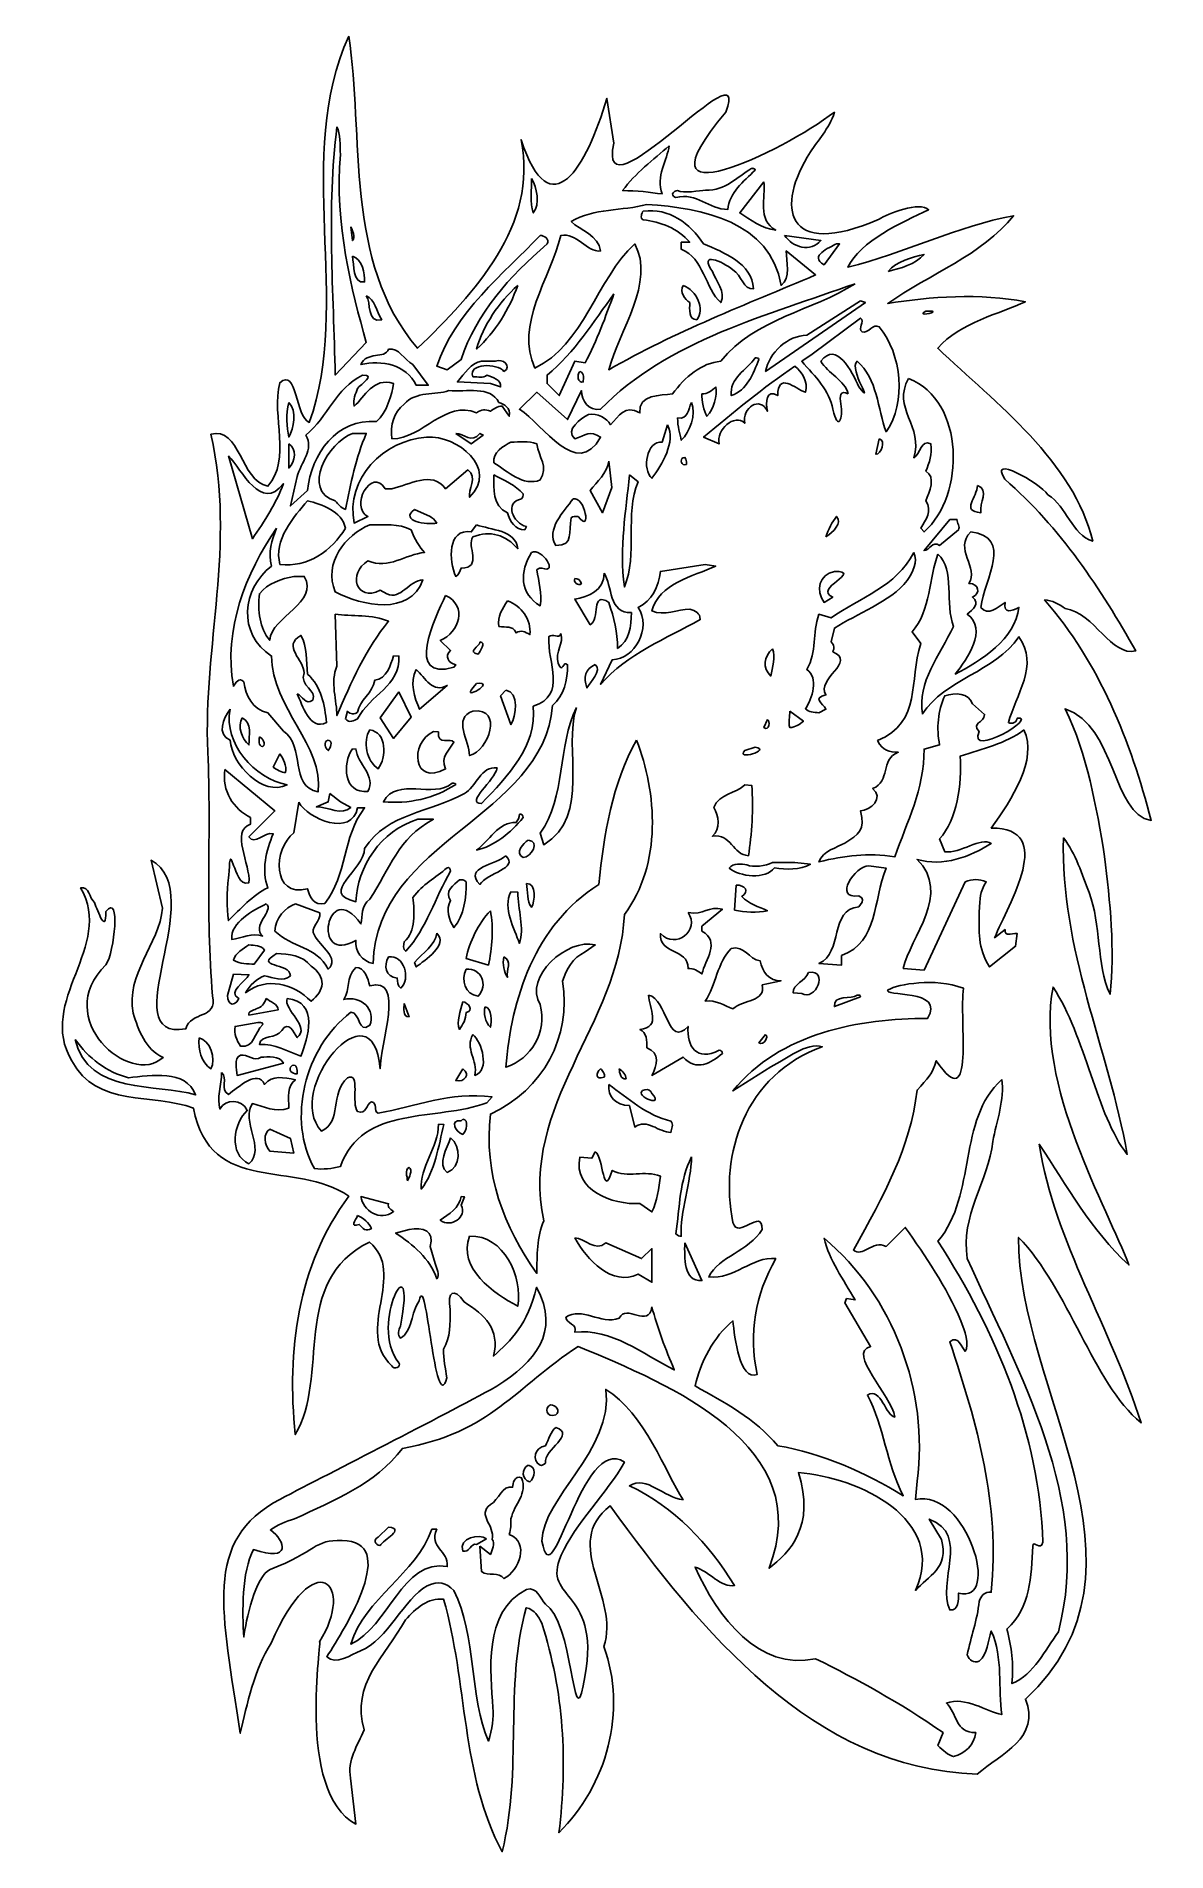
# Model space of a CAD drawing. Header units: centimetres. Extents: x -5.1 to 5, y -8.2 to 8.2.
import ezdxf

# ---------------------------------------------------------------- set-up
doc = ezdxf.new("R2010")
doc.units = ezdxf.units.CM
doc.header["$MEASUREMENT"] = 0
doc.layers.add('Ebene 1', color=7, linetype='Continuous')

msp = doc.modelspace()

# ---------------------------------------------------------------- linework, layer by layer
at = {"layer": 'Ebene 1'}
for points, knots in [([(-2.32141, 8.17061), (-2.18171, 7.28669), (-2.36967, 6.13861), (-1.70165, 5.36137), (-1.70165, 5.36137), (-1.18857, 5.85921), (-0.61453, 6.46373), (-0.76947, 7.23843), (-0.76947, 7.23843), (-0.50531, 6.43325), (-0.18019, 6.99205), (0.00268, 7.61181), (0.00268, 7.61181), (0.00268, 7.61181), (0.06618, 7.20795), (0.06618, 7.20795), (0.06618, 7.20795), (-0.10399, 6.46373), (1.32094, 8.14013), (1.07456, 7.48735), (1.07456, 7.48735), (0.20588, 6.46373), (1.5851, 7.13175), (2.05246, 7.48735), (2.05246, 7.48735), (2.00166, 7.33241), (1.9026, 7.23335), (1.83656, 7.12921), (1.83656, 7.12921), (1.51906, 6.63899), (1.60542, 6.15131), (2.45378, 6.52469), (2.45378, 6.52469), (2.53252, 6.57295), (2.82208, 6.68725), (2.90082, 6.60851), (2.90082, 6.60851), (2.65698, 6.49675), (2.2836, 6.32403), (2.17438, 6.09035), (2.17438, 6.09035), (2.67222, 6.21481), (3.16752, 6.46373), (3.66536, 6.55517), (3.66536, 6.55517), (3.38596, 6.19957), (2.9059, 6.02939), (2.53252, 5.76523), (2.53252, 5.76523), (2.9059, 5.82619), (3.37072, 5.85921), (3.77204, 5.78047), (3.77204, 5.78047), (3.5409, 5.67125), (3.1853, 5.59505), (2.9821, 5.36137), (2.9821, 5.36137), (3.51042, 4.86607), (4.20638, 4.33775), (4.3791, 3.62401), (4.3791, 3.62401), (4.19114, 3.68497), (4.14542, 3.93389), (3.97524, 4.04311), (3.97524, 4.04311), (3.8965, 4.15233), (3.43168, 4.41395), (3.58662, 4.18281), (3.58662, 4.18281), (4.08446, 3.74847), (4.4553, 3.18967), (4.76518, 2.63595), (4.76518, 2.63595), (4.54928, 2.58261), (4.39434, 2.97377), (4.13018, 3.01949), (4.13018, 3.01949), (4.08446, 3.04997), (4.00572, 3.09569), (3.94476, 3.09569), (3.94476, 3.09569), (4.44006, 2.52673), (4.71946, 1.82061), (4.90488, 1.10941), (4.90488, 1.10941), (4.54928, 1.16529), (4.595, 1.95269), (4.13018, 2.11525), (4.13018, 2.11525), (4.33084, 1.69869), (4.40958, 1.24149), (4.48578, 0.78429), (4.48578, 0.78429), (4.53404, 0.38805), (4.57976, -0.07168), (4.53404, -0.45522), (4.53404, -0.45522), (4.40958, -0.1809), (4.4553, 0.17215), (4.34608, 0.45917), (4.34608, 0.45917), (4.28512, 0.62173), (4.22416, 0.81223), (4.11494, 0.95193), (4.11494, 0.95193), (4.08446, -0.04628), (4.5188, -0.9429), (4.68898, -1.89794), (4.68898, -1.89794), (4.40958, -1.54234), (4.3156, -0.83622), (4.02096, -0.39172), (4.02096, -0.39172), (3.85078, -1.26294), (4.5188, -2.39324), (4.70422, -2.89362), (4.70422, -2.89362), (4.36386, -2.5812), (4.14542, -2.17734), (3.8965, -1.8065), (3.8965, -1.8065), (4.0362, -2.69042), (4.54928, -3.4702), (4.81344, -4.31602), (4.81344, -4.31602), (4.3791, -3.95026), (4.16066, -3.10952), (3.71108, -2.6447), (3.71108, -2.6447), (3.69584, -4.00106), (5.04458, -5.62666), (3.77204, -6.80268), (3.77204, -6.80268), (3.91174, -7.15066), (3.55614, -7.29544), (3.3377, -7.47832), (3.3377, -7.47832), (1.84926, -7.42752), (0.85612, -6.19308), (0.03316, -5.06278), (0.03316, -5.06278), (-0.41387, -5.40568), (0.12714, -5.89082), (-0.02525, -6.33024), (-0.02525, -6.33024), (0.1881, -6.90428), (0.00268, -7.58246), (-0.42911, -8.00664), (-0.42911, -8.00664), (-0.35037, -7.36402), (-0.38339, -6.74172), (-0.58405, -6.11942), (-0.58405, -6.11942), (-0.61453, -6.05846), (-0.64501, -5.9975), (-0.72375, -5.97972), (-0.72375, -5.97972), (-0.92441, -6.71886), (-0.75423, -7.41482), (-0.93965, -8.17682), (-0.93965, -8.17682), (-1.31303, -7.48848), (-1.25207, -6.64266), (-1.46797, -5.90352), (-1.46797, -5.90352), (-1.60767, -5.88574), (-1.71689, -5.98734), (-1.81087, -6.08894), (-1.81087, -6.08894), (-1.99629, -6.42168), (-2.30617, -6.66552), (-2.18171, -7.07954), (-2.18171, -7.07954), (-2.24521, -7.22178), (-2.33665, -7.3564), (-2.30617, -7.51388), (-2.30617, -7.51388), (-2.30617, -7.51388), (-2.25791, -7.9279), (-2.25791, -7.9279), (-2.25791, -7.9279), (-2.80401, -7.64088), (-2.55509, -6.23372), (-2.58557, -6.28706), (-2.58557, -6.28706), (-2.25791, -5.7689), (-2.63129, -5.39298), (-3.01991, -6.29976), (-3.01991, -6.29976), (-3.17485, -6.53598), (-3.23581, -6.8484), (-3.29931, -7.11002), (-3.29931, -7.11002), (-3.46187, -6.0102), (-3.64221, -5.37266), (-2.94117, -5.00436), (-2.94117, -5.00436), (-2.44587, -4.74274), (-1.52131, -4.27792), (-0.98791, -3.98582), (-0.98791, -3.98582), (-0.64501, -3.7623), (-0.41387, -3.50322), (-0.62977, -3.09428), (-0.62977, -3.09428), (-0.70851, -3.42448), (-0.86345, -3.57688), (-1.01839, -3.71404), (-1.01839, -3.71404), (-0.95743, -3.4702), (-1.09713, -3.3432), (-1.28255, -3.22636), (-1.28255, -3.22636), (-1.37653, -3.09174), (-1.43749, -3.13238), (-1.40701, -3.29494), (-1.40701, -3.29494), (-1.40701, -3.4194), (-1.40701, -3.5464), (-1.46797, -3.65054), (-1.46797, -3.65054), (-1.46797, -3.74198), (-1.45273, -3.8258), (-1.43749, -3.90962), (-1.43749, -3.90962), (-1.54671, -4.283), (-1.62291, -2.91648), (-1.68641, -3.2162), (-1.68641, -3.2162), (-1.76261, -3.3178), (-1.74737, -3.4956), (-1.85659, -3.55148), (-1.85659, -3.55148), (-1.88707, -3.52862), (-1.87183, -3.47274), (-1.85659, -3.4448), (-1.85659, -3.4448), (-1.70165, -2.63708), (-2.15123, -3.4194), (-1.87183, -3.775), (-1.87183, -3.775), (-1.84135, -3.81056), (-1.91755, -3.84358), (-1.93279, -3.8004), (-1.93279, -3.8004), (-2.27569, -3.49052), (-1.79309, -2.97236), (-2.13599, -2.68788), (-2.13599, -2.68788), (-2.84973, -3.03332), (-2.49159, -3.90708), (-2.80401, -4.42016), (-2.80401, -4.42016), (-2.88021, -3.66578), (-2.78623, -2.90378), (-2.32141, -2.27386), (-2.32141, -2.27386), (-2.80401, -1.93858), (-3.56347, -2.28148), (-3.72095, -1.48138), (-3.72095, -1.48138), (-4.08163, -1.34422), (-4.59471, -1.47884), (-4.81569, -1.05466), (-4.81569, -1.05466), (-5.13573, -0.51618), (-4.42961, -0.02342), (-4.73695, 0.50235), (-4.73695, 0.50235), (-4.65821, 0.52013), (-4.65821, 0.40837), (-4.61249, 0.37027), (-4.61249, 0.37027), (-4.57947, 0.29153), (-4.50835, 0.07817), (-4.50835, 0.28899), (-4.50835, 0.28899), (-4.37373, 0.46425), (-4.43215, -0.07676), (-4.50835, -0.19106), (-4.50835, -0.19106), (-5.00365, -0.67366), (-4.28991, -1.2985), (-3.99273, -1.02418), (-3.99273, -1.02418), (-4.15529, -0.95052), (-4.21625, -0.78034), (-4.26197, -0.6254), (-4.26197, -0.6254), (-4.33563, -0.27488), (-4.03083, -0.01072), (-3.99781, 0.31947), (-3.99781, 0.31947), (-3.99781, 0.31947), (-4.10195, 0.75127), (-4.10195, 0.75127), (-4.10195, 0.75127), (-3.56347, 0.45663), (-4.46009, -0.8794), (-3.78953, -0.76764), (-3.78953, -0.76764), (-3.74635, -0.60254), (-3.50251, -0.68636), (-3.54823, -0.47046), (-3.54823, -0.47046), (-3.61427, 0.28137), (-3.55839, 1.00781), (-3.59141, 1.72409), (-3.59141, 1.72409), (-3.63459, 2.68421), (-3.33741, 3.59099), (-3.56347, 4.58667), (-3.56347, 4.58667), (-3.29931, 4.66287), (-3.29931, 4.16757), (-3.05039, 4.11931), (-3.05039, 4.11931), (-2.83449, 4.36823), (-3.01991, 4.74161), (-2.94371, 5.05149), (-2.94371, 5.05149), (-2.78623, 5.19119), (-2.80401, 4.74161), (-2.67701, 4.69335), (-2.67701, 4.69335), (-2.29093, 5.76523), (-2.81671, 7.09873), (-2.32141, 8.17061)], [0, 0, 0, 0, 0.01219512, 0.01219512, 0.01219512, 0.01219512, 0.02439024, 0.02439024, 0.02439024, 0.02439024, 0.03658537, 0.03658537, 0.03658537, 0.03658537, 0.04878049, 0.04878049, 0.04878049, 0.04878049, 0.06097561, 0.06097561, 0.06097561, 0.06097561, 0.07317073, 0.07317073, 0.07317073, 0.07317073, 0.08536585, 0.08536585, 0.08536585, 0.08536585, 0.09756098, 0.09756098, 0.09756098, 0.09756098, 0.1097561, 0.1097561, 0.1097561, 0.1097561, 0.12195122, 0.12195122, 0.12195122, 0.12195122, 0.13414634, 0.13414634, 0.13414634, 0.13414634, 0.14634146, 0.14634146, 0.14634146, 0.14634146, 0.15853659, 0.15853659, 0.15853659, 0.15853659, 0.17073171, 0.17073171, 0.17073171, 0.17073171, 0.18292683, 0.18292683, 0.18292683, 0.18292683, 0.19512195, 0.19512195, 0.19512195, 0.19512195, 0.20731707, 0.20731707, 0.20731707, 0.20731707, 0.2195122, 0.2195122, 0.2195122, 0.2195122, 0.23170732, 0.23170732, 0.23170732, 0.23170732, 0.24390244, 0.24390244, 0.24390244, 0.24390244, 0.25609756, 0.25609756, 0.25609756, 0.25609756, 0.26829268, 0.26829268, 0.26829268, 0.26829268, 0.2804878, 0.2804878, 0.2804878, 0.2804878, 0.29268293, 0.29268293, 0.29268293, 0.29268293, 0.30487805, 0.30487805, 0.30487805, 0.30487805, 0.31707317, 0.31707317, 0.31707317, 0.31707317, 0.32926829, 0.32926829, 0.32926829, 0.32926829, 0.34146341, 0.34146341, 0.34146341, 0.34146341, 0.35365854, 0.35365854, 0.35365854, 0.35365854, 0.36585366, 0.36585366, 0.36585366, 0.36585366, 0.37804878, 0.37804878, 0.37804878, 0.37804878, 0.3902439, 0.3902439, 0.3902439, 0.3902439, 0.40243902, 0.40243902, 0.40243902, 0.40243902, 0.41463415, 0.41463415, 0.41463415, 0.41463415, 0.42682927, 0.42682927, 0.42682927, 0.42682927, 0.43902439, 0.43902439, 0.43902439, 0.43902439, 0.45121951, 0.45121951, 0.45121951, 0.45121951, 0.46341463, 0.46341463, 0.46341463, 0.46341463, 0.47560976, 0.47560976, 0.47560976, 0.47560976, 0.48780488, 0.48780488, 0.48780488, 0.48780488, 0.5, 0.5, 0.5, 0.5, 0.51219512, 0.51219512, 0.51219512, 0.51219512, 0.52439024, 0.52439024, 0.52439024, 0.52439024, 0.53658537, 0.53658537, 0.53658537, 0.53658537, 0.54878049, 0.54878049, 0.54878049, 0.54878049, 0.56097561, 0.56097561, 0.56097561, 0.56097561, 0.57317073, 0.57317073, 0.57317073, 0.57317073, 0.58536585, 0.58536585, 0.58536585, 0.58536585, 0.59756098, 0.59756098, 0.59756098, 0.59756098, 0.6097561, 0.6097561, 0.6097561, 0.6097561, 0.62195122, 0.62195122, 0.62195122, 0.62195122, 0.63414634, 0.63414634, 0.63414634, 0.63414634, 0.64634146, 0.64634146, 0.64634146, 0.64634146, 0.65853659, 0.65853659, 0.65853659, 0.65853659, 0.67073171, 0.67073171, 0.67073171, 0.67073171, 0.68292683, 0.68292683, 0.68292683, 0.68292683, 0.69512195, 0.69512195, 0.69512195, 0.69512195, 0.70731707, 0.70731707, 0.70731707, 0.70731707, 0.7195122, 0.7195122, 0.7195122, 0.7195122, 0.73170732, 0.73170732, 0.73170732, 0.73170732, 0.74390244, 0.74390244, 0.74390244, 0.74390244, 0.75609756, 0.75609756, 0.75609756, 0.75609756, 0.76829268, 0.76829268, 0.76829268, 0.76829268, 0.7804878, 0.7804878, 0.7804878, 0.7804878, 0.79268293, 0.79268293, 0.79268293, 0.79268293, 0.80487805, 0.80487805, 0.80487805, 0.80487805, 0.81707317, 0.81707317, 0.81707317, 0.81707317, 0.82926829, 0.82926829, 0.82926829, 0.82926829, 0.84146341, 0.84146341, 0.84146341, 0.84146341, 0.85365854, 0.85365854, 0.85365854, 0.85365854, 0.86585366, 0.86585366, 0.86585366, 0.86585366, 0.87804878, 0.87804878, 0.87804878, 0.87804878, 0.8902439, 0.8902439, 0.8902439, 0.8902439, 0.90243902, 0.90243902, 0.90243902, 0.90243902, 0.91463415, 0.91463415, 0.91463415, 0.91463415, 0.92682927, 0.92682927, 0.92682927, 0.92682927, 0.93902439, 0.93902439, 0.93902439, 0.93902439, 0.95121951, 0.95121951, 0.95121951, 0.95121951, 0.96341463, 0.96341463, 0.96341463, 0.96341463, 0.97560976, 0.97560976, 0.97560976, 0.97560976, 0.98780488, 0.98780488, 0.98780488, 0.98780488, 1, 1, 1, 1]), ([(0.33034, 6.59581), (0.56402, 6.62629), (0.74944, 6.48659), (0.8739, 6.30117), (0.8739, 6.30117), (1.05932, 6.22243), (1.30824, 6.12845), (1.32348, 5.89731), (1.32348, 5.89731), (1.23204, 5.88207), (1.2168, 6.02177), (1.13806, 6.06749), (1.13806, 6.06749), (1.04408, 6.14623), (0.82564, 6.23767), (0.95264, 6.05225), (0.95264, 6.05225), (0.98312, 5.97351), (1.0771, 5.86683), (1.02884, 5.77285), (1.02884, 5.77285), (0.88914, 5.89731), (0.8739, 6.17671), (0.67324, 6.25291), (0.67324, 6.25291), (0.67324, 6.25291), (0.67324, 6.31641), (0.67324, 6.31641), (0.67324, 6.31641), (0.67324, 6.31641), (0.74944, 6.31641), (0.74944, 6.31641), (0.74944, 6.31641), (0.64022, 6.44087), (0.48528, 6.50183), (0.33034, 6.51707), (0.33034, 6.51707), (0.29986, 6.53231), (0.3151, 6.58057), (0.33034, 6.59581)], [0, 0, 0, 0, 0.1, 0.1, 0.1, 0.1, 0.2, 0.2, 0.2, 0.2, 0.3, 0.3, 0.3, 0.3, 0.4, 0.4, 0.4, 0.4, 0.5, 0.5, 0.5, 0.5, 0.6, 0.6, 0.6, 0.6, 0.7, 0.7, 0.7, 0.7, 0.8, 0.8, 0.8, 0.8, 0.9, 0.9, 0.9, 0.9, 1, 1, 1, 1]), ([(0.68848, 5.92779), (0.81294, 5.88207), (0.88914, 5.71189), (0.81294, 5.61791), (0.81294, 5.61791), (0.7342, 5.61791), (0.74944, 5.71189), (0.74944, 5.77285), (0.74944, 5.77285), (0.70372, 5.80333), (0.658, 5.86683), (0.68848, 5.92779)], [0, 0, 0, 0, 0.33333333, 0.33333333, 0.33333333, 0.33333333, 0.66666667, 0.66666667, 0.66666667, 0.66666667, 1, 1, 1, 1]), ([(0.26938, 1.83331), (0.05094, 1.44469), (-0.02271, 0.98495), (-0.07097, 0.53283), (-0.07097, 0.53283), (-0.64501, 0.16961), (-0.86091, -0.4984), (-0.90663, -1.11308), (-0.90663, -1.11308), (-0.67549, -1.03434), (-0.53579, -0.80066), (-0.59675, -0.5492), (-0.59675, -0.5492), (-0.75169, -0.30028), (-0.35037, 0.05277), (-0.10145, -0.01072), (-0.10145, -0.01072), (-0.10145, -0.01072), (-0.19289, -0.07422), (-0.19289, -0.07422), (-0.19289, -0.07422), (-0.30211, -0.12756), (-0.36561, -0.2317), (-0.39609, -0.33838), (-0.39609, -0.33838), (-0.31735, -0.8413), (-0.56627, -1.3112), (-1.04633, -1.53472), (-1.04633, -1.53472), (-1.10983, -2.07066), (-0.92441, -2.5558), (-0.62723, -2.96982), (-0.62723, -2.96982), (-0.62723, -2.80726), (-0.62723, -2.64216), (-0.56627, -2.49484), (-0.56627, -2.49484), (-0.78471, -1.4509), (0.11444, -0.727), (0.16016, 0.26105), (0.16016, 0.26105), (0.50052, 0.72079), (0.4548, 1.35833), (0.26938, 1.83331)], [0, 0, 0, 0, 0.09090909, 0.09090909, 0.09090909, 0.09090909, 0.18181818, 0.18181818, 0.18181818, 0.18181818, 0.27272727, 0.27272727, 0.27272727, 0.27272727, 0.36363636, 0.36363636, 0.36363636, 0.36363636, 0.45454545, 0.45454545, 0.45454545, 0.45454545, 0.54545455, 0.54545455, 0.54545455, 0.54545455, 0.63636364, 0.63636364, 0.63636364, 0.63636364, 0.72727273, 0.72727273, 0.72727273, 0.72727273, 0.81818182, 0.81818182, 0.81818182, 0.81818182, 0.90909091, 0.90909091, 0.90909091, 0.90909091, 1, 1, 1, 1]), ([(-1.77785, -2.57358), (-1.77785, -2.57358), (-1.89977, -2.6066), (-1.89977, -2.6066), (-1.89977, -2.6066), (-1.74483, -2.71074), (-1.58989, -2.83266), (-1.52893, -3.01808), (-1.52893, -3.01808), (-1.49845, -2.98506), (-1.52893, -2.92156), (-1.54417, -2.88092), (-1.54417, -2.88092), (-1.54417, -2.88092), (-1.58989, -2.72598), (-1.58989, -2.72598), (-1.58989, -2.72598), (-1.54417, -2.58628), (-1.65339, -2.55072), (-1.77785, -2.57358)], [0, 0, 0, 0, 0.2, 0.2, 0.2, 0.2, 0.4, 0.4, 0.4, 0.4, 0.6, 0.6, 0.6, 0.6, 0.8, 0.8, 0.8, 0.8, 1, 1, 1, 1]), ([(-1.23429, -2.63454), (-1.34351, -2.92156), (-1.01585, -3.15016), (-0.79995, -3.26446), (-0.79995, -3.26446), (-0.75169, -3.00538), (-0.92441, -2.6193), (-1.23429, -2.63454)], [0, 0, 0, 0, 0.5, 0.5, 0.5, 0.5, 1, 1, 1, 1]), ([(-0.50531, -4.15346), (-0.45705, -4.14838), (-0.41133, -4.21442), (-0.45705, -4.24236), (-0.45705, -4.24236), (-0.53579, -4.27792), (-0.56627, -4.17632), (-0.50531, -4.15346)], [0, 0, 0, 0, 0.5, 0.5, 0.5, 0.5, 1, 1, 1, 1]), ([(-0.45705, -4.35666), (-0.27163, -4.4227), (-0.56627, -4.55224), (-0.55103, -4.6767), (-0.55103, -4.6767), (-0.56627, -4.69194), (-0.58151, -4.7021), (-0.59675, -4.69702), (-0.59675, -4.69702), (-0.67549, -4.65638), (-0.64501, -4.53192), (-0.55103, -4.52176), (-0.55103, -4.52176), (-0.52055, -4.46588), (-0.50531, -4.39222), (-0.45705, -4.35666)], [0, 0, 0, 0, 0.25, 0.25, 0.25, 0.25, 0.5, 0.5, 0.5, 0.5, 0.75, 0.75, 0.75, 0.75, 1, 1, 1, 1]), ([(-0.70597, -4.69702), (-0.62723, -4.70718), (-0.64501, -4.80878), (-0.69073, -4.84688), (-0.69073, -4.84688), (-0.76693, -4.82656), (-0.76693, -4.7275), (-0.70597, -4.69702)], [0, 0, 0, 0, 0.5, 0.5, 0.5, 0.5, 1, 1, 1, 1]), ([(-1.14031, -5.426), (-1.14031, -5.426), (-1.04633, -5.49966), (-1.04633, -5.49966), (-1.04633, -5.49966), (-1.03109, -5.46664), (-1.00061, -5.39552), (-1.03109, -5.36504), (-1.03109, -5.36504), (-1.00061, -5.23804), (-1.17079, -5.14406), (-1.04633, -5.05008), (-1.04633, -5.05008), (-0.97013, -5.01198), (-0.93965, -4.86974), (-0.84567, -4.89514), (-0.84567, -4.89514), (-0.84567, -4.85958), (-0.83043, -4.78846), (-0.76693, -4.80878), (-0.76693, -4.80878), (-0.70597, -4.95864), (-0.83043, -5.04246), (-0.86091, -5.17962), (-0.86091, -5.17962), (-0.86091, -5.22788), (-0.86091, -5.2736), (-0.87615, -5.31932), (-0.87615, -5.31932), (-0.69073, -5.39044), (-0.78471, -5.64444), (-0.92441, -5.7181), (-0.92441, -5.7181), (-0.97013, -5.64952), (-1.06411, -5.70032), (-1.12507, -5.6546), (-1.12507, -5.6546), (-1.12507, -5.6546), (-1.14031, -5.426), (-1.14031, -5.426)], [0, 0, 0, 0, 0.1, 0.1, 0.1, 0.1, 0.2, 0.2, 0.2, 0.2, 0.3, 0.3, 0.3, 0.3, 0.4, 0.4, 0.4, 0.4, 0.5, 0.5, 0.5, 0.5, 0.6, 0.6, 0.6, 0.6, 0.7, 0.7, 0.7, 0.7, 0.8, 0.8, 0.8, 0.8, 0.9, 0.9, 0.9, 0.9, 1, 1, 1, 1]), ([(-1.57465, -5.27106), (-1.57465, -5.27106), (-1.52893, -5.2736), (-1.52893, -5.2736), (-1.52893, -5.2736), (-1.60513, -5.44124), (-1.41971, -5.46156), (-1.43495, -5.60888), (-1.43495, -5.60888), (-1.83881, -5.53522), (-1.96327, -6.15498), (-2.30363, -6.30738), (-2.30363, -6.30738), (-2.17917, -5.89336), (-1.71435, -5.68), (-1.57465, -5.27106)], [0, 0, 0, 0, 0.25, 0.25, 0.25, 0.25, 0.5, 0.5, 0.5, 0.5, 0.75, 0.75, 0.75, 0.75, 1, 1, 1, 1]), ([(-1.96327, -5.25582), (-1.80833, -5.26598), (-2.00899, -5.36758), (-2.03947, -5.42092), (-2.03947, -5.42092), (-2.08773, -5.4133), (-2.10297, -5.36504), (-2.05725, -5.34472), (-2.05725, -5.34472), (-2.05725, -5.34472), (-1.96327, -5.25582), (-1.96327, -5.25582)], [0, 0, 0, 0, 0.33333333, 0.33333333, 0.33333333, 0.33333333, 0.66666667, 0.66666667, 0.66666667, 0.66666667, 1, 1, 1, 1]), ([(-1.08189, -5.35996), (-1.08189, -5.35996), (-1.17079, -5.41076), (-1.17079, -5.41076), (-1.17079, -5.41076), (-1.22159, -5.39298), (-1.23429, -5.4895), (-1.29525, -5.46918), (-1.29525, -5.46918), (-1.33335, -5.35234), (-1.14539, -5.30916), (-1.08189, -5.35996)], [0, 0, 0, 0, 0.33333333, 0.33333333, 0.33333333, 0.33333333, 0.66666667, 0.66666667, 0.66666667, 0.66666667, 1, 1, 1, 1])]:
    msp.add_open_spline(points, degree=3, knots=knots, dxfattribs=at)
at = {"layer": 'Ebene 1', "color": 7}
for points, knots in [([(-2.42809, 7.35527), (-2.39761, 7.29431), (-2.39761, 7.18509), (-2.39761, 7.10635), (-2.39761, 7.10635), (-2.45095, 6.48405), (-2.29601, 5.87953), (-2.16393, 5.41471), (-2.16393, 5.41471), (-2.16393, 5.41471), (-2.44333, 5.12007), (-2.44333, 5.12007), (-2.44333, 5.12007), (-2.45857, 5.86683), (-2.52207, 6.62629), (-2.42809, 7.35527)], [0, 0, 0, 0, 0.25, 0.25, 0.25, 0.25, 0.5, 0.5, 0.5, 0.5, 0.75, 0.75, 0.75, 0.75, 1, 1, 1, 1]), ([(0.56402, 7.18509), (0.54878, 7.06063), (0.43956, 6.90569), (0.50052, 6.75075), (0.50052, 6.75075), (0.39384, 6.76599), (0.26938, 6.78123), (0.14492, 6.78123), (0.14492, 6.78123), (0.25414, 6.93617), (0.42432, 7.06063), (0.56402, 7.18509)], [0, 0, 0, 0, 0.33333333, 0.33333333, 0.33333333, 0.33333333, 0.66666667, 0.66666667, 0.66666667, 0.66666667, 1, 1, 1, 1]), ([(-0.67549, 6.89045), (-0.62723, 6.81171), (-0.59675, 6.65677), (-0.66025, 6.58057), (-0.66025, 6.58057), (-0.69073, 6.67201), (-0.67549, 6.79647), (-0.67549, 6.89045)], [0, 0, 0, 0, 0.5, 0.5, 0.5, 0.5, 1, 1, 1, 1]), ([(1.30824, 6.98189), (1.30824, 6.98189), (1.33872, 6.98189), (1.33872, 6.96665), (1.33872, 6.96665), (1.23204, 6.85997), (1.10504, 6.76599), (1.09234, 6.61105), (1.09234, 6.61105), (0.91962, 6.61105), (0.81294, 6.76599), (0.62498, 6.72027), (0.62498, 6.72027), (0.60974, 6.72027), (0.5945, 6.73551), (0.5945, 6.75075), (0.5945, 6.75075), (0.5945, 6.76599), (0.62498, 6.78123), (0.64022, 6.78123), (0.64022, 6.78123), (0.69102, 6.75075), (0.84088, 6.78377), (0.89168, 6.78377), (0.89168, 6.78377), (1.0771, 6.78377), (1.16346, 6.89807), (1.30824, 6.98189)], [0, 0, 0, 0, 0.14285714, 0.14285714, 0.14285714, 0.14285714, 0.28571429, 0.28571429, 0.28571429, 0.28571429, 0.42857143, 0.42857143, 0.42857143, 0.42857143, 0.57142857, 0.57142857, 0.57142857, 0.57142857, 0.71428571, 0.71428571, 0.71428571, 0.71428571, 0.85714286, 0.85714286, 0.85714286, 0.85714286, 1, 1, 1, 1]), ([(1.41746, 6.85997), (1.4327, 6.72027), (1.3565, 6.51707), (1.52414, 6.42563), (1.52414, 6.42563), (1.40222, 6.44087), (1.293, 6.51707), (1.19902, 6.58057), (1.19902, 6.58057), (1.19902, 6.58057), (1.41746, 6.85997), (1.41746, 6.85997)], [0, 0, 0, 0, 0.33333333, 0.33333333, 0.33333333, 0.33333333, 0.66666667, 0.66666667, 0.66666667, 0.66666667, 1, 1, 1, 1]), ([(0.36336, 6.65677), (0.85866, 6.62629), (1.47842, 6.50183), (1.5724, 5.92779), (1.5724, 5.92779), (1.66384, 5.99129), (1.61812, 6.14623), (1.61812, 6.23767), (1.61812, 6.23767), (1.61812, 6.23767), (1.88228, 6.02177), (1.88228, 6.02177), (1.88228, 6.02177), (1.26252, 5.75761), (0.60974, 5.50869), (0.02046, 5.16833), (0.02046, 5.16833), (0.11444, 5.52393), (0.43956, 5.95827), (0.25414, 6.30117), (0.25414, 6.30117), (-0.08621, 5.99129), (-0.21067, 5.38423), (-0.64501, 5.18357), (-0.64501, 5.18357), (-0.83043, 5.57219), (-0.50531, 5.99129), (-0.41133, 6.37737), (-0.41133, 6.37737), (-0.27163, 6.40785), (-0.17765, 6.22243), (-0.05319, 6.23767), (-0.05319, 6.23767), (-0.07097, 6.37737), (-0.24115, 6.42563), (-0.31735, 6.50183), (-0.31735, 6.50183), (-0.11669, 6.62629), (0.14492, 6.59581), (0.36336, 6.65677)], [0, 0, 0, 0, 0.1, 0.1, 0.1, 0.1, 0.2, 0.2, 0.2, 0.2, 0.3, 0.3, 0.3, 0.3, 0.4, 0.4, 0.4, 0.4, 0.5, 0.5, 0.5, 0.5, 0.6, 0.6, 0.6, 0.6, 0.7, 0.7, 0.7, 0.7, 0.8, 0.8, 0.8, 0.8, 0.9, 0.9, 0.9, 0.9, 1, 1, 1, 1]), ([(-2.30363, 6.45611), (-2.28839, 6.42563), (-2.25791, 6.36213), (-2.28839, 6.33165), (-2.28839, 6.33165), (-2.28839, 6.33165), (-2.30363, 6.45611), (-2.30363, 6.45611)], [0, 0, 0, 0, 0.5, 0.5, 0.5, 0.5, 1, 1, 1, 1]), ([(-0.59675, 6.37737), (-0.56627, 6.37737), (-0.50531, 6.34689), (-0.53579, 6.30117), (-0.53579, 6.30117), (-0.87615, 6.00653), (-1.17079, 5.67887), (-1.31049, 5.25977), (-1.31049, 5.25977), (-1.31049, 5.25977), (-1.43495, 5.16833), (-1.43495, 5.16833), (-1.43495, 5.16833), (-1.43495, 5.16833), (-1.52893, 5.19881), (-1.52893, 5.19881), (-1.52893, 5.19881), (-1.37399, 5.67887), (-0.92441, 6.03701), (-0.59675, 6.37737)], [0, 0, 0, 0, 0.2, 0.2, 0.2, 0.2, 0.4, 0.4, 0.4, 0.4, 0.6, 0.6, 0.6, 0.6, 0.8, 0.8, 0.8, 0.8, 1, 1, 1, 1]), ([(1.60288, 6.37737), (1.60288, 6.37737), (1.93054, 6.33165), (1.93054, 6.33165), (1.93054, 6.33165), (1.83656, 6.22243), (1.67908, 6.26815), (1.60288, 6.37737)], [0, 0, 0, 0, 0.5, 0.5, 0.5, 0.5, 1, 1, 1, 1]), ([(2.07024, 6.30117), (2.07024, 6.30117), (2.09818, 6.30117), (2.09818, 6.30117), (2.09818, 6.30117), (2.09818, 6.30117), (1.95848, 6.11321), (1.95848, 6.11321), (1.95848, 6.11321), (1.81878, 6.19195), (2.00674, 6.26815), (2.07024, 6.30117)], [0, 0, 0, 0, 0.33333333, 0.33333333, 0.33333333, 0.33333333, 0.66666667, 0.66666667, 0.66666667, 0.66666667, 1, 1, 1, 1]), ([(-2.28839, 6.19195), (-2.19695, 6.16147), (-2.17917, 6.03701), (-2.17917, 5.95827), (-2.17917, 5.95827), (-2.28839, 5.94303), (-2.27315, 6.11321), (-2.28839, 6.19195)], [0, 0, 0, 0, 0.5, 0.5, 0.5, 0.5, 1, 1, 1, 1]), ([(2.53506, 6.05225), (2.61126, 6.14623), (2.75096, 6.17671), (2.86018, 6.20719), (2.86018, 6.20719), (2.78144, 6.11321), (2.64174, 6.08273), (2.53506, 6.05225)], [0, 0, 0, 0, 0.5, 0.5, 0.5, 0.5, 1, 1, 1, 1]), ([(-0.79995, 5.92779), (-0.87615, 5.71189), (-1.00061, 5.50869), (-1.17079, 5.35375), (-1.17079, 5.35375), (-1.10983, 5.57219), (-0.97013, 5.77285), (-0.79995, 5.92779)], [0, 0, 0, 0, 0.5, 0.5, 0.5, 0.5, 1, 1, 1, 1]), ([(2.23788, 5.94303), (1.8518, 5.69411), (1.33872, 5.63315), (1.02884, 5.24453), (1.02884, 5.24453), (0.85866, 5.22929), (0.70372, 5.10483), (0.5945, 4.94989), (0.5945, 4.94989), (0.48528, 4.93465), (0.28462, 4.94989), (0.29986, 4.77971), (0.29986, 4.77971), (0.16016, 4.85845), (0.11444, 4.74923), (0.0357, 4.67303), (0.0357, 4.67303), (0.00522, 4.73399), (-0.08621, 4.77971), (-0.16241, 4.76447), (-0.16241, 4.76447), (-0.22591, 4.73399), (-0.38085, 4.62477), (-0.28687, 4.54603), (-0.28687, 4.54603), (-0.19289, 4.57905), (-0.14717, 4.62477), (-0.05319, 4.56127), (-0.05319, 4.56127), (-0.27163, 4.17519), (-0.56627, 4.67303), (-0.78471, 4.81273), (-0.78471, 4.81273), (-0.78471, 4.81273), (-0.62723, 4.96513), (-0.62723, 4.96513), (-0.62723, 4.96513), (-0.62723, 4.96513), (-0.35037, 4.71875), (-0.35037, 4.71875), (-0.35037, 4.71875), (-0.35037, 4.71875), (-0.22591, 4.98037), (-0.22591, 4.98037), (-0.22591, 4.98037), (-0.22591, 4.88893), (-0.16241, 4.79495), (-0.05319, 4.81273), (-0.05319, 4.81273), (0.54878, 5.43249), (1.46318, 5.66363), (2.23788, 5.94303)], [0, 0, 0, 0, 0.07692308, 0.07692308, 0.07692308, 0.07692308, 0.15384615, 0.15384615, 0.15384615, 0.15384615, 0.23076923, 0.23076923, 0.23076923, 0.23076923, 0.30769231, 0.30769231, 0.30769231, 0.30769231, 0.38461538, 0.38461538, 0.38461538, 0.38461538, 0.46153846, 0.46153846, 0.46153846, 0.46153846, 0.53846154, 0.53846154, 0.53846154, 0.53846154, 0.61538462, 0.61538462, 0.61538462, 0.61538462, 0.69230769, 0.69230769, 0.69230769, 0.69230769, 0.76923077, 0.76923077, 0.76923077, 0.76923077, 0.84615385, 0.84615385, 0.84615385, 0.84615385, 0.92307692, 0.92307692, 0.92307692, 0.92307692, 1, 1, 1, 1]), ([(-2.16393, 5.83381), (-2.08773, 5.80333), (-2.07249, 5.69411), (-2.02423, 5.61791), (-2.02423, 5.61791), (-2.16393, 5.58743), (-2.11821, 5.77285), (-2.16393, 5.83381)], [0, 0, 0, 0, 0.5, 0.5, 0.5, 0.5, 1, 1, 1, 1]), ([(0.06618, 5.85159), (-0.00747, 5.64839), (-0.08621, 5.43249), (-0.19289, 5.22929), (-0.19289, 5.22929), (-0.19289, 5.22929), (-0.28687, 5.24453), (-0.28687, 5.24453), (-0.28687, 5.24453), (-0.28687, 5.24453), (-0.42657, 4.93465), (-0.42657, 4.93465), (-0.42657, 4.93465), (-0.42657, 4.93465), (-0.53579, 5.04387), (-0.53579, 5.04387), (-0.53579, 5.04387), (-0.53579, 5.04387), (-0.53579, 5.12007), (-0.53579, 5.12007), (-0.53579, 5.12007), (-0.28687, 5.32327), (-0.11669, 5.60267), (0.06618, 5.85159)], [0, 0, 0, 0, 0.16666667, 0.16666667, 0.16666667, 0.16666667, 0.33333333, 0.33333333, 0.33333333, 0.33333333, 0.5, 0.5, 0.5, 0.5, 0.66666667, 0.66666667, 0.66666667, 0.66666667, 0.83333333, 0.83333333, 0.83333333, 0.83333333, 1, 1, 1, 1]), ([(2.28614, 5.78809), (2.28614, 5.78809), (2.33186, 5.77285), (2.33186, 5.77285), (2.33186, 5.77285), (2.33186, 5.77285), (1.4327, 5.15309), (1.4327, 5.15309), (1.4327, 5.15309), (1.46318, 5.32327), (1.63336, 5.47821), (1.80354, 5.47821), (1.80354, 5.47821), (1.80354, 5.47821), (2.28614, 5.78809), (2.28614, 5.78809)], [0, 0, 0, 0, 0.25, 0.25, 0.25, 0.25, 0.5, 0.5, 0.5, 0.5, 0.75, 0.75, 0.75, 0.75, 1, 1, 1, 1]), ([(2.17692, 4.94989), (2.10072, 4.99053), (2.09818, 4.92957), (2.11088, 4.86099), (2.11088, 4.86099), (2.1312, 4.72637), (2.08548, 4.60699), (2.03722, 4.81273), (2.03722, 4.81273), (2.00674, 4.98037), (1.88228, 5.10483), (1.75782, 5.24453), (1.75782, 5.24453), (1.75782, 5.24453), (1.8518, 5.30803), (1.8518, 5.30803), (1.8518, 5.30803), (1.8518, 5.30803), (2.28614, 5.63315), (2.28614, 5.63315), (2.28614, 5.63315), (2.33186, 5.60267), (2.25566, 5.53917), (2.30138, 5.50869), (2.30138, 5.50869), (2.36234, 5.49345), (2.39536, 5.58743), (2.45632, 5.55441), (2.45632, 5.55441), (2.65698, 5.30803), (2.70524, 4.87369), (2.51728, 4.60953), (2.51728, 4.60953), (2.44108, 4.81273), (2.44108, 5.08959), (2.25566, 5.24453), (2.25566, 5.24453), (2.17692, 5.16833), (2.42584, 4.82543), (2.2709, 5.01339), (2.2709, 5.01339), (2.20994, 5.15309), (2.07024, 5.43249), (1.93054, 5.24453), (1.93054, 5.24453), (1.9915, 5.13531), (2.14644, 5.07435), (2.17692, 4.94989)], [0, 0, 0, 0, 0.08333333, 0.08333333, 0.08333333, 0.08333333, 0.16666667, 0.16666667, 0.16666667, 0.16666667, 0.25, 0.25, 0.25, 0.25, 0.33333333, 0.33333333, 0.33333333, 0.33333333, 0.41666667, 0.41666667, 0.41666667, 0.41666667, 0.5, 0.5, 0.5, 0.5, 0.58333333, 0.58333333, 0.58333333, 0.58333333, 0.66666667, 0.66666667, 0.66666667, 0.66666667, 0.75, 0.75, 0.75, 0.75, 0.83333333, 0.83333333, 0.83333333, 0.83333333, 0.91666667, 0.91666667, 0.91666667, 0.91666667, 1, 1, 1, 1]), ([(2.87542, 5.69411), (2.87542, 5.69411), (2.93638, 5.69411), (2.93638, 5.69411), (2.93638, 5.69411), (2.9694, 5.67887), (2.78144, 5.64839), (2.87542, 5.69411)], [0, 0, 0, 0, 0.5, 0.5, 0.5, 0.5, 1, 1, 1, 1]), ([(-1.96327, 5.35375), (-1.86929, 5.36899), (-1.82357, 5.25977), (-1.74483, 5.21405), (-1.74483, 5.21405), (-1.74483, 5.21405), (-1.60513, 5.02863), (-1.60513, 5.02863), (-1.60513, 5.02863), (-1.60513, 5.02863), (-1.71435, 5.02863), (-1.71435, 5.02863), (-1.71435, 5.02863), (-1.80833, 5.21405), (-2.02423, 5.25977), (-2.21219, 5.21405), (-2.21219, 5.21405), (-2.16393, 5.33851), (-1.99375, 5.25977), (-1.96327, 5.35375)], [0, 0, 0, 0, 0.2, 0.2, 0.2, 0.2, 0.4, 0.4, 0.4, 0.4, 0.6, 0.6, 0.6, 0.6, 0.8, 0.8, 0.8, 0.8, 1, 1, 1, 1]), ([(-1.12507, 5.24453), (-1.12507, 5.24453), (-1.00061, 5.24453), (-1.00061, 5.24453), (-1.00061, 5.24453), (-0.93965, 5.27501), (-0.84567, 5.19881), (-0.92441, 5.15309), (-0.92441, 5.15309), (-0.98537, 5.22929), (-1.24953, 5.22929), (-1.20381, 5.10483), (-1.20381, 5.10483), (-1.15555, 5.10483), (-1.10983, 5.08959), (-1.07935, 5.12007), (-1.07935, 5.12007), (-1.03109, 5.10483), (-0.93965, 5.07435), (-0.95489, 5.01339), (-0.95489, 5.01339), (-0.95489, 5.01339), (-1.04633, 5.04387), (-1.04633, 5.04387), (-1.04633, 5.04387), (-1.04633, 5.04387), (-1.34351, 5.05911), (-1.34351, 5.05911), (-1.34351, 5.05911), (-1.28001, 5.13531), (-1.21905, 5.22929), (-1.12507, 5.24453)], [0, 0, 0, 0, 0.125, 0.125, 0.125, 0.125, 0.25, 0.25, 0.25, 0.25, 0.375, 0.375, 0.375, 0.375, 0.5, 0.5, 0.5, 0.5, 0.625, 0.625, 0.625, 0.625, 0.75, 0.75, 0.75, 0.75, 0.875, 0.875, 0.875, 0.875, 1, 1, 1, 1]), ([(1.33872, 5.27501), (1.3565, 5.27501), (1.37174, 5.27501), (1.37174, 5.25977), (1.37174, 5.25977), (1.32348, 5.13531), (1.26252, 4.98037), (1.12282, 4.93465), (1.12282, 4.93465), (1.10504, 5.08959), (1.26252, 5.16833), (1.33872, 5.27501)], [0, 0, 0, 0, 0.33333333, 0.33333333, 0.33333333, 0.33333333, 0.66666667, 0.66666667, 0.66666667, 0.66666667, 1, 1, 1, 1]), ([(-2.19695, 5.12007), (-2.07249, 5.12007), (-2.21219, 5.04387), (-2.24267, 4.99815), (-2.24267, 4.99815), (-2.25791, 4.94989), (-2.28839, 4.90417), (-2.27315, 4.84067), (-2.27315, 4.84067), (-2.17917, 4.91941), (-2.10297, 5.10483), (-1.91755, 5.04387), (-1.91755, 5.04387), (-1.93279, 4.94989), (-1.97851, 4.77971), (-2.07249, 4.70097), (-2.07249, 4.70097), (-2.42809, 4.73399), (-2.66177, 4.40633), (-2.69225, 4.08121), (-2.69225, 4.08121), (-2.69225, 4.08121), (-2.84719, 3.94151), (-2.84719, 3.94151), (-2.84719, 3.94151), (-2.84719, 3.94151), (-2.78623, 4.20567), (-2.78623, 4.20567), (-2.78623, 4.20567), (-2.75321, 4.33013), (-2.63129, 4.45459), (-2.70749, 4.57905), (-2.70749, 4.57905), (-2.50683, 4.74923), (-2.44333, 4.99815), (-2.19695, 5.12007)], [0, 0, 0, 0, 0.11111111, 0.11111111, 0.11111111, 0.11111111, 0.22222222, 0.22222222, 0.22222222, 0.22222222, 0.33333333, 0.33333333, 0.33333333, 0.33333333, 0.44444444, 0.44444444, 0.44444444, 0.44444444, 0.55555556, 0.55555556, 0.55555556, 0.55555556, 0.66666667, 0.66666667, 0.66666667, 0.66666667, 0.77777778, 0.77777778, 0.77777778, 0.77777778, 0.88888889, 0.88888889, 0.88888889, 0.88888889, 1, 1, 1, 1]), ([(-0.24115, 5.15309), (-0.19289, 5.13531), (-0.21067, 5.08959), (-0.21067, 5.05911), (-0.21067, 5.05911), (-0.25639, 5.04387), (-0.27163, 5.12007), (-0.24115, 5.15309)], [0, 0, 0, 0, 0.5, 0.5, 0.5, 0.5, 1, 1, 1, 1]), ([(1.69686, 5.19881), (1.75782, 5.15309), (1.81878, 5.05911), (1.79084, 4.96513), (1.79084, 4.96513), (1.69686, 4.99815), (1.54192, 5.15309), (1.54192, 4.93465), (1.54192, 4.93465), (1.4327, 4.99815), (1.4327, 4.87369), (1.44794, 4.79495), (1.44794, 4.79495), (1.38444, 4.93465), (1.2168, 4.82543), (1.24474, 4.68573), (1.24474, 4.68573), (1.1533, 4.77971), (0.98312, 4.62477), (1.0136, 4.50031), (1.0136, 4.50031), (1.0136, 4.50031), (0.8739, 4.56127), (0.8739, 4.56127), (0.8739, 4.56127), (1.13806, 4.77971), (1.41746, 5.01339), (1.69686, 5.19881)], [0, 0, 0, 0, 0.14285714, 0.14285714, 0.14285714, 0.14285714, 0.28571429, 0.28571429, 0.28571429, 0.28571429, 0.42857143, 0.42857143, 0.42857143, 0.42857143, 0.57142857, 0.57142857, 0.57142857, 0.57142857, 0.71428571, 0.71428571, 0.71428571, 0.71428571, 0.85714286, 0.85714286, 0.85714286, 0.85714286, 1, 1, 1, 1]), ([(2.72048, 5.08959), (3.23102, 4.88893), (3.23102, 4.03549), (2.86018, 3.70783), (2.86018, 3.70783), (2.86018, 3.70783), (2.8297, 3.74085), (2.8297, 3.74085), (2.8297, 3.74085), (2.87542, 3.81959), (2.93638, 3.89579), (2.87542, 3.98723), (2.87542, 3.98723), (2.9059, 4.06597), (2.9694, 4.20567), (2.87542, 4.25393), (2.87542, 4.25393), (2.9059, 4.33013), (2.93638, 4.40633), (2.92114, 4.50031), (2.92114, 4.50031), (2.8297, 4.54603), (2.8297, 4.40633), (2.7662, 4.37585), (2.7662, 4.37585), (2.86018, 4.65525), (2.56554, 4.82543), (2.72048, 5.08959)], [0, 0, 0, 0, 0.14285714, 0.14285714, 0.14285714, 0.14285714, 0.28571429, 0.28571429, 0.28571429, 0.28571429, 0.42857143, 0.42857143, 0.42857143, 0.42857143, 0.57142857, 0.57142857, 0.57142857, 0.57142857, 0.71428571, 0.71428571, 0.71428571, 0.71428571, 0.85714286, 0.85714286, 0.85714286, 0.85714286, 1, 1, 1, 1]), ([(-1.41971, 4.98037), (-1.26477, 4.96513), (-1.04633, 5.02863), (-0.97013, 4.87369), (-0.97013, 4.87369), (-0.92441, 4.85845), (-0.86091, 4.82543), (-0.87615, 4.74923), (-0.87615, 4.74923), (-0.87615, 4.74923), (-0.93965, 4.84067), (-0.93965, 4.84067), (-0.93965, 4.84067), (-0.98537, 4.84067), (-1.01585, 4.81273), (-1.04633, 4.79495), (-1.04633, 4.79495), (-1.09459, 4.81273), (-1.12507, 4.81273), (-1.17079, 4.77971), (-1.17079, 4.77971), (-1.45019, 4.90417), (-1.65339, 4.54603), (-1.93279, 4.54603), (-1.93279, 4.54603), (-1.94803, 4.67303), (-1.91755, 4.77971), (-1.82357, 4.85845), (-1.82357, 4.85845), (-1.71435, 4.98037), (-1.54417, 4.93465), (-1.41971, 4.98037)], [0, 0, 0, 0, 0.125, 0.125, 0.125, 0.125, 0.25, 0.25, 0.25, 0.25, 0.375, 0.375, 0.375, 0.375, 0.5, 0.5, 0.5, 0.5, 0.625, 0.625, 0.625, 0.625, 0.75, 0.75, 0.75, 0.75, 0.875, 0.875, 0.875, 0.875, 1, 1, 1, 1]), ([(0.98312, 5.01339), (0.99836, 4.93465), (0.96534, 4.81273), (0.90438, 4.74923), (0.90438, 4.74923), (0.8739, 4.79495), (0.85866, 4.88893), (0.85866, 4.94989), (0.85866, 4.94989), (0.90438, 4.94989), (0.95264, 4.98037), (0.98312, 5.01339)], [0, 0, 0, 0, 0.33333333, 0.33333333, 0.33333333, 0.33333333, 0.66666667, 0.66666667, 0.66666667, 0.66666667, 1, 1, 1, 1]), ([(-2.86243, 4.87369), (-2.78623, 4.79495), (-2.81671, 4.64001), (-2.86243, 4.56127), (-2.86243, 4.56127), (-2.87767, 4.65525), (-2.89291, 4.76447), (-2.86243, 4.87369)], [0, 0, 0, 0, 0.5, 0.5, 0.5, 0.5, 1, 1, 1, 1]), ([(0.76468, 4.87369), (0.81294, 4.76447), (0.74944, 4.60953), (0.67324, 4.53333), (0.67324, 4.53333), (0.658, 4.59429), (0.64022, 4.65525), (0.64022, 4.73399), (0.64022, 4.73399), (0.7342, 4.71875), (0.7342, 4.81273), (0.76468, 4.87369)], [0, 0, 0, 0, 0.33333333, 0.33333333, 0.33333333, 0.33333333, 0.66666667, 0.66666667, 0.66666667, 0.66666667, 1, 1, 1, 1]), ([(-2.28839, 4.59429), (-2.28839, 4.59429), (-2.16393, 4.59429), (-2.16393, 4.59429), (-2.16393, 4.59429), (-2.25791, 4.37585), (-2.30363, 4.14217), (-2.35189, 3.91103), (-2.35189, 3.91103), (-2.39761, 3.92627), (-2.41285, 3.95675), (-2.44333, 3.98723), (-2.44333, 3.98723), (-2.75321, 4.08121), (-2.50683, 4.51555), (-2.28839, 4.59429)], [0, 0, 0, 0, 0.25, 0.25, 0.25, 0.25, 0.5, 0.5, 0.5, 0.5, 0.75, 0.75, 0.75, 0.75, 1, 1, 1, 1]), ([(-1.62037, 4.56127), (-1.34351, 4.57905), (-0.97013, 4.28187), (-1.23429, 4.02025), (-1.23429, 4.02025), (-1.24953, 4.08121), (-1.15555, 4.20567), (-1.24953, 4.26663), (-1.24953, 4.26663), (-1.24953, 4.26663), (-1.45019, 4.09645), (-1.45019, 4.09645), (-1.45019, 4.09645), (-1.57465, 4.26663), (-1.77785, 4.12693), (-1.93279, 4.09645), (-1.93279, 4.09645), (-1.93279, 4.09645), (-1.99375, 4.09645), (-1.99375, 4.09645), (-1.99375, 4.09645), (-2.11821, 4.29965), (-2.31887, 3.92627), (-2.14869, 3.84753), (-2.14869, 3.84753), (-2.14869, 3.84753), (-2.27315, 3.78657), (-2.27315, 3.78657), (-2.27315, 3.78657), (-2.35189, 4.19043), (-2.00899, 4.53333), (-1.62037, 4.56127)], [0, 0, 0, 0, 0.125, 0.125, 0.125, 0.125, 0.25, 0.25, 0.25, 0.25, 0.375, 0.375, 0.375, 0.375, 0.5, 0.5, 0.5, 0.5, 0.625, 0.625, 0.625, 0.625, 0.75, 0.75, 0.75, 0.75, 0.875, 0.875, 0.875, 0.875, 1, 1, 1, 1]), ([(-1.35875, 4.59429), (-1.28001, 4.59429), (-1.21905, 4.50031), (-1.14031, 4.59429), (-1.14031, 4.59429), (-1.14031, 4.59429), (-1.10983, 4.57905), (-1.10983, 4.57905), (-1.10983, 4.57905), (-1.10983, 4.57905), (-1.21905, 4.50031), (-1.21905, 4.50031), (-1.21905, 4.50031), (-1.21905, 4.50031), (-1.35875, 4.59429), (-1.35875, 4.59429)], [0, 0, 0, 0, 0.25, 0.25, 0.25, 0.25, 0.5, 0.5, 0.5, 0.5, 0.75, 0.75, 0.75, 0.75, 1, 1, 1, 1]), ([(0.54878, 4.67303), (0.62498, 4.51555), (0.50052, 4.31489), (0.40908, 4.19043), (0.40908, 4.19043), (0.3151, 4.26663), (0.36336, 4.53333), (0.50052, 4.51555), (0.50052, 4.51555), (0.50052, 4.51555), (0.54878, 4.67303), (0.54878, 4.67303)], [0, 0, 0, 0, 0.33333333, 0.33333333, 0.33333333, 0.33333333, 0.66666667, 0.66666667, 0.66666667, 0.66666667, 1, 1, 1, 1]), ([(-2.86243, 4.50031), (-2.78623, 4.45459), (-2.80147, 4.34537), (-2.86243, 4.28187), (-2.86243, 4.28187), (-2.86243, 4.28187), (-2.86243, 4.50031), (-2.86243, 4.50031)], [0, 0, 0, 0, 0.5, 0.5, 0.5, 0.5, 1, 1, 1, 1]), ([(-0.86091, 4.51555), (-0.78471, 4.51555), (-0.70597, 4.53333), (-0.62723, 4.50031), (-0.62723, 4.50031), (-0.61199, 4.37585), (-0.52055, 4.29965), (-0.59675, 4.17519), (-0.59675, 4.17519), (-0.75169, 4.11423), (-0.89139, 4.25393), (-1.01585, 4.33013), (-1.01585, 4.33013), (-1.03109, 4.42157), (-0.92441, 4.48507), (-0.86091, 4.51555)], [0, 0, 0, 0, 0.25, 0.25, 0.25, 0.25, 0.5, 0.5, 0.5, 0.5, 0.75, 0.75, 0.75, 0.75, 1, 1, 1, 1]), ([(2.45632, 4.54603), (2.51728, 4.53333), (2.47156, 4.40633), (2.42584, 4.40633), (2.42584, 4.40633), (2.42584, 4.40633), (2.45632, 4.54603), (2.45632, 4.54603)], [0, 0, 0, 0, 0.5, 0.5, 0.5, 0.5, 1, 1, 1, 1]), ([(-3.40599, 4.39363), (-3.28153, 4.26663), (-3.11135, 3.88055), (-2.91069, 4.14217), (-2.91069, 4.14217), (-2.97165, 3.97453), (-3.08087, 3.80181), (-3.19009, 3.64687), (-3.19009, 3.64687), (-3.19009, 3.64687), (-3.40599, 4.39363), (-3.40599, 4.39363)], [0, 0, 0, 0, 0.33333333, 0.33333333, 0.33333333, 0.33333333, 0.66666667, 0.66666667, 0.66666667, 0.66666667, 1, 1, 1, 1]), ([(0.02046, 4.34537), (0.02046, 4.34537), (0.0484, 4.10661), (0.0484, 4.10661), (0.0484, 4.10661), (0.0484, 4.10661), (-0.03795, 3.88055), (-0.03795, 3.88055), (-0.03795, 3.88055), (-0.03795, 3.88055), (-0.14717, 4.08121), (-0.14717, 4.08121), (-0.14717, 4.08121), (-0.08621, 4.15995), (0.00522, 4.23615), (0.02046, 4.34537)], [0, 0, 0, 0, 0.25, 0.25, 0.25, 0.25, 0.5, 0.5, 0.5, 0.5, 0.75, 0.75, 0.75, 0.75, 1, 1, 1, 1]), ([(0.68848, 4.37585), (0.71896, 4.39363), (0.71896, 4.34537), (0.71896, 4.31489), (0.71896, 4.31489), (0.67324, 4.29965), (0.658, 4.36061), (0.68848, 4.37585)], [0, 0, 0, 0, 0.5, 0.5, 0.5, 0.5, 1, 1, 1, 1]), ([(-1.01585, 4.22091), (-0.92441, 4.17519), (-0.81519, 4.12693), (-0.75169, 4.05073), (-0.75169, 4.05073), (-0.75169, 4.03549), (-0.75169, 4.02025), (-0.76693, 4.00501), (-0.76693, 4.00501), (-0.92441, 3.97453), (-0.84567, 3.78657), (-0.72121, 3.75609), (-0.72121, 3.75609), (-0.72121, 3.75609), (-0.73645, 3.72561), (-0.73645, 3.72561), (-0.73645, 3.72561), (-0.81519, 3.72561), (-0.87615, 3.80181), (-0.89139, 3.88055), (-0.89139, 3.88055), (-1.03109, 3.94151), (-1.01585, 4.09645), (-1.01585, 4.22091)], [0, 0, 0, 0, 0.16666667, 0.16666667, 0.16666667, 0.16666667, 0.33333333, 0.33333333, 0.33333333, 0.33333333, 0.5, 0.5, 0.5, 0.5, 0.66666667, 0.66666667, 0.66666667, 0.66666667, 0.83333333, 0.83333333, 0.83333333, 0.83333333, 1, 1, 1, 1]), ([(0.20588, 4.22091), (0.20588, 4.22091), (0.28462, 4.15995), (0.28462, 4.15995), (0.28462, 4.15995), (0.16016, 3.86531), (0.28462, 3.50717), (0.16016, 3.21253), (0.16016, 3.21253), (0.11444, 3.56813), (0.1754, 3.89579), (0.20588, 4.22091)], [0, 0, 0, 0, 0.33333333, 0.33333333, 0.33333333, 0.33333333, 0.66666667, 0.66666667, 0.66666667, 0.66666667, 1, 1, 1, 1]), ([(3.34024, 4.12693), (3.44946, 4.08121), (3.35548, 3.97453), (3.37072, 3.88055), (3.37072, 3.88055), (3.1853, 3.89579), (3.34024, 4.02025), (3.34024, 4.12693)], [0, 0, 0, 0, 0.5, 0.5, 0.5, 0.5, 1, 1, 1, 1]), ([(-2.69225, 3.98723), (-2.56779, 3.95675), (-2.38237, 3.89579), (-2.35189, 3.74085), (-2.35189, 3.74085), (-2.47381, 3.54019), (-2.69225, 3.38271), (-2.94117, 3.41573), (-2.94117, 3.41573), (-3.00213, 3.63163), (-2.81671, 3.84753), (-2.69225, 3.98723)], [0, 0, 0, 0, 0.33333333, 0.33333333, 0.33333333, 0.33333333, 0.66666667, 0.66666667, 0.66666667, 0.66666667, 1, 1, 1, 1]), ([(-0.30211, 4.00501), (-0.19289, 4.03549), (-0.13193, 3.67989), (-0.25639, 3.84753), (-0.25639, 3.84753), (-0.28687, 3.84753), (-0.30211, 3.84753), (-0.31735, 3.83483), (-0.31735, 3.83483), (-0.35037, 3.70783), (-0.28687, 3.58591), (-0.45705, 3.58591), (-0.45705, 3.58591), (-0.55103, 3.72561), (-0.38085, 3.89579), (-0.30211, 4.00501)], [0, 0, 0, 0, 0.25, 0.25, 0.25, 0.25, 0.5, 0.5, 0.5, 0.5, 0.75, 0.75, 0.75, 0.75, 1, 1, 1, 1]), ([(-2.13345, 3.77133), (-2.00899, 3.77133), (-1.86929, 3.78657), (-1.76007, 3.72561), (-1.76007, 3.72561), (-1.72959, 3.64687), (-1.68387, 3.56813), (-1.63815, 3.52241), (-1.63815, 3.52241), (-1.80833, 3.50717), (-1.96327, 3.36747), (-2.14869, 3.44621), (-2.14869, 3.44621), (-2.33411, 3.33699), (-2.25791, 3.07283), (-2.03947, 3.18205), (-2.03947, 3.18205), (-2.03947, 3.18205), (-1.97851, 3.15157), (-1.97851, 3.15157), (-1.97851, 3.15157), (-1.85405, 3.08807), (-1.77785, 3.27603), (-1.65339, 3.27603), (-1.65339, 3.27603), (-1.77785, 2.94837), (-2.19695, 3.04235), (-2.44333, 3.16681), (-2.44333, 3.16681), (-2.55255, 3.42843), (-2.35189, 3.67989), (-2.13345, 3.77133)], [0, 0, 0, 0, 0.125, 0.125, 0.125, 0.125, 0.25, 0.25, 0.25, 0.25, 0.375, 0.375, 0.375, 0.375, 0.5, 0.5, 0.5, 0.5, 0.625, 0.625, 0.625, 0.625, 0.75, 0.75, 0.75, 0.75, 0.875, 0.875, 0.875, 0.875, 1, 1, 1, 1]), ([(-1.72959, 3.91103), (-1.72959, 3.91103), (-1.58989, 3.84753), (-1.58989, 3.84753), (-1.58989, 3.84753), (-1.57465, 3.83483), (-1.54417, 3.81959), (-1.52893, 3.78657), (-1.52893, 3.78657), (-1.62037, 3.77133), (-1.86929, 3.80181), (-1.72959, 3.91103)], [0, 0, 0, 0, 0.33333333, 0.33333333, 0.33333333, 0.33333333, 0.66666667, 0.66666667, 0.66666667, 0.66666667, 1, 1, 1, 1]), ([(-1.17079, 3.77133), (-1.04633, 3.72561), (-0.81519, 3.72561), (-0.79995, 3.55543), (-0.79995, 3.55543), (-0.90663, 3.67989), (-1.04633, 3.72561), (-1.20381, 3.66211), (-1.20381, 3.66211), (-1.26477, 3.58591), (-1.10983, 3.38271), (-1.31049, 3.38271), (-1.31049, 3.38271), (-1.32573, 3.35223), (-1.32573, 3.32175), (-1.35875, 3.30651), (-1.35875, 3.30651), (-1.41971, 3.44621), (-1.43495, 3.74085), (-1.21905, 3.70783), (-1.21905, 3.70783), (-1.21905, 3.70783), (-1.17079, 3.77133), (-1.17079, 3.77133)], [0, 0, 0, 0, 0.16666667, 0.16666667, 0.16666667, 0.16666667, 0.33333333, 0.33333333, 0.33333333, 0.33333333, 0.5, 0.5, 0.5, 0.5, 0.66666667, 0.66666667, 0.66666667, 0.66666667, 0.83333333, 0.83333333, 0.83333333, 0.83333333, 1, 1, 1, 1]), ([(1.97626, 3.66211), (1.9915, 3.72561), (2.03722, 3.80181), (2.07024, 3.84753), (2.07024, 3.84753), (2.1312, 3.78657), (2.03722, 3.70783), (1.97626, 3.66211)], [0, 0, 0, 0, 0.5, 0.5, 0.5, 0.5, 1, 1, 1, 1]), ([(3.09132, 3.81959), (3.09132, 3.81959), (3.15482, 3.81959), (3.15482, 3.81959), (3.15482, 3.81959), (3.15482, 3.78657), (3.1853, 3.75609), (3.17006, 3.72561), (3.17006, 3.72561), (3.17006, 3.72561), (2.99988, 3.58591), (2.99988, 3.58591), (2.99988, 3.58591), (2.93638, 3.63163), (2.9059, 3.54019), (2.86018, 3.54019), (2.86018, 3.54019), (2.86018, 3.54019), (3.09132, 3.81959), (3.09132, 3.81959)], [0, 0, 0, 0, 0.2, 0.2, 0.2, 0.2, 0.4, 0.4, 0.4, 0.4, 0.6, 0.6, 0.6, 0.6, 0.8, 0.8, 0.8, 0.8, 1, 1, 1, 1]), ([(-2.97165, 3.74085), (-3.01737, 3.63163), (-3.05039, 3.52241), (-3.01737, 3.40049), (-3.01737, 3.40049), (-3.28153, 3.19729), (-3.32725, 2.78835), (-3.01737, 2.59023), (-3.01737, 2.59023), (-3.01737, 2.12287), (-2.53731, 1.77743), (-2.59827, 1.36595), (-2.59827, 1.36595), (-2.86243, 1.42183), (-2.70749, 1.77235), (-2.91069, 1.91459), (-2.91069, 1.91459), (-2.91069, 1.91459), (-3.05039, 2.07715), (-3.05039, 2.07715), (-3.05039, 2.07715), (-3.19009, 2.11525), (-3.25105, 2.22701), (-3.26629, 2.35655), (-3.26629, 2.35655), (-3.31201, 2.40989), (-3.34503, 2.33877), (-3.36027, 2.31845), (-3.36027, 2.31845), (-3.45171, 2.82645), (-3.25105, 3.33699), (-2.97165, 3.74085)], [0, 0, 0, 0, 0.125, 0.125, 0.125, 0.125, 0.25, 0.25, 0.25, 0.25, 0.375, 0.375, 0.375, 0.375, 0.5, 0.5, 0.5, 0.5, 0.625, 0.625, 0.625, 0.625, 0.75, 0.75, 0.75, 0.75, 0.875, 0.875, 0.875, 0.875, 1, 1, 1, 1]), ([(3.27928, 3.70783), (3.66536, 3.66211), (3.40374, 3.28873), (3.37072, 3.02711), (3.37072, 3.02711), (3.43422, 2.94837), (3.52566, 3.02711), (3.58916, 3.07283), (3.58916, 3.07283), (3.57392, 2.96615), (3.65012, 2.99663), (3.71362, 3.02711), (3.71362, 3.02711), (3.68314, 2.74517), (3.37072, 2.54451), (3.13958, 2.42767), (3.13958, 2.42767), (3.2488, 2.56737), (3.43422, 2.82645), (3.2488, 2.96615), (3.2488, 2.96615), (3.29452, 3.01187), (3.37072, 3.05759), (3.29452, 3.12109), (3.29452, 3.12109), (3.37072, 3.15157), (3.35548, 3.24301), (3.26404, 3.24301), (3.26404, 3.24301), (3.35548, 3.38271), (3.12434, 3.55543), (3.27928, 3.70783)], [0, 0, 0, 0, 0.125, 0.125, 0.125, 0.125, 0.25, 0.25, 0.25, 0.25, 0.375, 0.375, 0.375, 0.375, 0.5, 0.5, 0.5, 0.5, 0.625, 0.625, 0.625, 0.625, 0.75, 0.75, 0.75, 0.75, 0.875, 0.875, 0.875, 0.875, 1, 1, 1, 1]), ([(-0.67549, 3.52241), (-0.58151, 3.56813), (-0.42657, 3.32175), (-0.58151, 3.38271), (-0.58151, 3.38271), (-0.59675, 3.38271), (-0.61199, 3.38271), (-0.62723, 3.36747), (-0.62723, 3.36747), (-0.61199, 3.26079), (-0.58151, 3.15157), (-0.59675, 3.04235), (-0.59675, 3.04235), (-0.78471, 3.15157), (-0.78471, 3.35223), (-0.67549, 3.52241)], [0, 0, 0, 0, 0.25, 0.25, 0.25, 0.25, 0.5, 0.5, 0.5, 0.5, 0.75, 0.75, 0.75, 0.75, 1, 1, 1, 1]), ([(2.7662, 3.52241), (2.80684, 3.44621), (2.75858, 3.33699), (2.70778, 3.27095), (2.70778, 3.27095), (2.55284, 3.07537), (2.25058, 2.96869), (2.05246, 2.84169), (2.05246, 2.84169), (2.05246, 2.84169), (2.02198, 2.71723), (2.02198, 2.71723), (2.02198, 2.71723), (2.05246, 2.68675), (2.05246, 2.66135), (2.03722, 2.62833), (2.03722, 2.62833), (2.25566, 2.53435), (1.88228, 2.38703), (1.97626, 2.23971), (1.97626, 2.23971), (1.8518, 2.20923), (1.94324, 2.16859), (1.97626, 2.11017), (1.97626, 2.11017), (1.97626, 2.11017), (1.91276, 2.07969), (1.91276, 2.07969), (1.91276, 2.07969), (1.86704, 2.07969), (1.81878, 2.08731), (1.79084, 2.11525), (1.79084, 2.11525), (1.8518, 2.20669), (1.91276, 2.39465), (1.80354, 2.46831), (1.80354, 2.46831), (1.89752, 2.63341), (1.8518, 2.79089), (1.91276, 2.96615), (1.91276, 2.96615), (1.91276, 2.96615), (2.02198, 2.93313), (2.02198, 2.93313), (2.02198, 2.93313), (2.28614, 3.12109), (2.61126, 3.21253), (2.7662, 3.52241)], [0, 0, 0, 0, 0.08333333, 0.08333333, 0.08333333, 0.08333333, 0.16666667, 0.16666667, 0.16666667, 0.16666667, 0.25, 0.25, 0.25, 0.25, 0.33333333, 0.33333333, 0.33333333, 0.33333333, 0.41666667, 0.41666667, 0.41666667, 0.41666667, 0.5, 0.5, 0.5, 0.5, 0.58333333, 0.58333333, 0.58333333, 0.58333333, 0.66666667, 0.66666667, 0.66666667, 0.66666667, 0.75, 0.75, 0.75, 0.75, 0.83333333, 0.83333333, 0.83333333, 0.83333333, 0.91666667, 0.91666667, 0.91666667, 0.91666667, 1, 1, 1, 1]), ([(2.98464, 3.50717), (3.13958, 3.36747), (3.0456, 3.05759), (3.12434, 2.85693), (3.12434, 2.85693), (2.99988, 2.59785), (2.79668, 2.35147), (2.84494, 2.06953), (2.84494, 2.06953), (3.0456, 2.37941), (3.49518, 2.44545), (3.71362, 2.76295), (3.71362, 2.76295), (3.89904, 2.51403), (3.68314, 2.23209), (3.61964, 1.99079), (3.61964, 1.99079), (3.65012, 1.97555), (3.69838, 1.99079), (3.69838, 2.03143), (3.69838, 2.03143), (3.89904, 2.04921), (3.2488, 1.66059), (3.35548, 1.90951), (3.35548, 1.90951), (3.27928, 1.99333), (3.40374, 1.98317), (3.40374, 2.06445), (3.40374, 2.06445), (3.40374, 2.06445), (3.29452, 2.15843), (3.29452, 2.15843), (3.29452, 2.15843), (3.26404, 2.26003), (3.13958, 2.26257), (3.0456, 2.23209), (3.0456, 2.23209), (2.98464, 2.10001), (2.9694, 1.93745), (2.99988, 1.79013), (2.99988, 1.79013), (2.99988, 1.79013), (2.86018, 1.75203), (2.86018, 1.75203), (2.86018, 1.75203), (2.86018, 1.38627), (2.70524, 1.09671), (2.59602, 0.78175), (2.59602, 0.78175), (2.34964, 0.81985), (2.14644, 0.79445), (1.91276, 0.73603), (1.91276, 0.73603), (1.94832, 0.83763), (2.0804, 0.86557), (2.14644, 0.90621), (2.14644, 0.90621), (2.26836, 0.98495), (2.33694, 1.02305), (2.28614, 1.19577), (2.28614, 1.19577), (2.37758, 1.20085), (2.50204, 1.31261), (2.39536, 1.39643), (2.39536, 1.39643), (2.56554, 1.46501), (2.45632, 1.65551), (2.6265, 1.72409), (2.6265, 1.72409), (2.5503, 1.72409), (2.4868, 1.73425), (2.44108, 1.82823), (2.44108, 1.82823), (2.84494, 2.00095), (2.72048, 2.36671), (2.8297, 2.70199), (2.8297, 2.70199), (2.8297, 2.70199), (2.75096, 2.80867), (2.75096, 2.80867), (2.75096, 2.80867), (2.92114, 2.99663), (2.9059, 3.30651), (2.98464, 3.50717)], [0, 0, 0, 0, 0.04761905, 0.04761905, 0.04761905, 0.04761905, 0.0952381, 0.0952381, 0.0952381, 0.0952381, 0.14285714, 0.14285714, 0.14285714, 0.14285714, 0.19047619, 0.19047619, 0.19047619, 0.19047619, 0.23809524, 0.23809524, 0.23809524, 0.23809524, 0.28571429, 0.28571429, 0.28571429, 0.28571429, 0.33333333, 0.33333333, 0.33333333, 0.33333333, 0.38095238, 0.38095238, 0.38095238, 0.38095238, 0.42857143, 0.42857143, 0.42857143, 0.42857143, 0.47619048, 0.47619048, 0.47619048, 0.47619048, 0.52380952, 0.52380952, 0.52380952, 0.52380952, 0.57142857, 0.57142857, 0.57142857, 0.57142857, 0.61904762, 0.61904762, 0.61904762, 0.61904762, 0.66666667, 0.66666667, 0.66666667, 0.66666667, 0.71428571, 0.71428571, 0.71428571, 0.71428571, 0.76190476, 0.76190476, 0.76190476, 0.76190476, 0.80952381, 0.80952381, 0.80952381, 0.80952381, 0.85714286, 0.85714286, 0.85714286, 0.85714286, 0.9047619, 0.9047619, 0.9047619, 0.9047619, 0.95238095, 0.95238095, 0.95238095, 0.95238095, 1, 1, 1, 1]), ([(-2.81671, 3.30651), (-2.81671, 3.30651), (-2.72273, 3.30651), (-2.72273, 3.30651), (-2.72273, 3.30651), (-2.58303, 3.07283), (-3.01737, 2.94837), (-3.03261, 2.73247), (-3.03261, 2.73247), (-3.12659, 2.84169), (-3.14183, 2.99663), (-3.12659, 3.15157), (-3.12659, 3.15157), (-3.05039, 3.24301), (-2.92593, 3.28873), (-2.81671, 3.30651)], [0, 0, 0, 0, 0.25, 0.25, 0.25, 0.25, 0.5, 0.5, 0.5, 0.5, 0.75, 0.75, 0.75, 0.75, 1, 1, 1, 1]), ([(-0.28687, 3.28873), (-0.25639, 3.28873), (-0.24115, 3.27603), (-0.22591, 3.24301), (-0.22591, 3.24301), (-0.25639, 3.21253), (-0.30211, 3.26079), (-0.28687, 3.28873)], [0, 0, 0, 0, 0.5, 0.5, 0.5, 0.5, 1, 1, 1, 1]), ([(-0.02271, 3.33699), (0.05094, 3.22777), (0.02046, 2.96615), (0.22366, 2.98139), (0.22366, 2.98139), (0.22366, 2.85693), (0.20588, 2.72485), (0.0992, 2.65881), (0.0992, 2.65881), (0.0992, 2.80359), (0.06618, 2.93313), (0.02046, 3.07283), (0.02046, 3.07283), (-0.14717, 3.18205), (-0.05319, 2.91789), (-0.14717, 2.87217), (-0.14717, 2.87217), (-0.14717, 2.87217), (-0.28687, 3.10331), (-0.28687, 3.10331), (-0.28687, 3.10331), (-0.16241, 3.12109), (-0.02271, 3.18205), (-0.02271, 3.33699)], [0, 0, 0, 0, 0.16666667, 0.16666667, 0.16666667, 0.16666667, 0.33333333, 0.33333333, 0.33333333, 0.33333333, 0.5, 0.5, 0.5, 0.5, 0.66666667, 0.66666667, 0.66666667, 0.66666667, 0.83333333, 0.83333333, 0.83333333, 0.83333333, 1, 1, 1, 1]), ([(0.88914, 3.41573), (0.88914, 3.41573), (0.98312, 3.40049), (0.98312, 3.40049), (0.98312, 3.40049), (0.77992, 3.30651), (0.47004, 3.24301), (0.40908, 2.99663), (0.40908, 2.99663), (0.5183, 2.94837), (0.64022, 3.01187), (0.74944, 3.01187), (0.74944, 3.01187), (0.7977, 2.99663), (0.84342, 2.98139), (0.84342, 2.91789), (0.84342, 2.91789), (0.53354, 2.74517), (0.19064, 2.61309), (-0.05319, 2.33369), (-0.05319, 2.33369), (-0.05319, 2.33369), (0.05094, 2.55721), (0.05094, 2.55721), (0.05094, 2.55721), (0.25414, 2.56229), (0.40908, 2.84169), (0.28462, 3.02711), (0.28462, 3.02711), (0.40908, 3.08807), (0.47004, 3.21253), (0.48528, 3.35223), (0.48528, 3.35223), (0.48528, 3.35223), (0.88914, 3.41573), (0.88914, 3.41573)], [0, 0, 0, 0, 0.11111111, 0.11111111, 0.11111111, 0.11111111, 0.22222222, 0.22222222, 0.22222222, 0.22222222, 0.33333333, 0.33333333, 0.33333333, 0.33333333, 0.44444444, 0.44444444, 0.44444444, 0.44444444, 0.55555556, 0.55555556, 0.55555556, 0.55555556, 0.66666667, 0.66666667, 0.66666667, 0.66666667, 0.77777778, 0.77777778, 0.77777778, 0.77777778, 0.88888889, 0.88888889, 0.88888889, 0.88888889, 1, 1, 1, 1]), ([(2.05246, 3.35223), (2.31662, 3.35223), (1.8518, 3.19729), (2.03722, 3.12109), (2.03722, 3.12109), (2.03722, 3.12109), (1.95848, 3.07283), (1.95848, 3.07283), (1.95848, 3.07283), (1.88228, 3.18205), (1.91276, 3.32175), (2.05246, 3.35223)], [0, 0, 0, 0, 0.33333333, 0.33333333, 0.33333333, 0.33333333, 0.66666667, 0.66666667, 0.66666667, 0.66666667, 1, 1, 1, 1]), ([(-1.45019, 3.13633), (-1.24953, 3.04235), (-1.32573, 2.80105), (-1.49845, 2.72993), (-1.49845, 2.72993), (-1.49845, 2.72993), (-1.40447, 2.63849), (-1.40447, 2.63849), (-1.40447, 2.63849), (-1.46543, 2.58769), (-1.41971, 2.52419), (-1.35875, 2.51149), (-1.35875, 2.51149), (-1.35875, 2.51149), (-1.37399, 2.48863), (-1.37399, 2.48863), (-1.37399, 2.48863), (-1.82357, 2.36163), (-1.54417, 2.93313), (-1.45019, 3.13633)], [0, 0, 0, 0, 0.2, 0.2, 0.2, 0.2, 0.4, 0.4, 0.4, 0.4, 0.6, 0.6, 0.6, 0.6, 0.8, 0.8, 0.8, 0.8, 1, 1, 1, 1]), ([(-2.44333, 2.96615), (-2.30363, 2.94837), (-2.10297, 2.96615), (-1.96327, 2.90265), (-1.96327, 2.90265), (-2.16393, 2.66389), (-2.30363, 2.34639), (-2.42809, 2.05429), (-2.42809, 2.05429), (-2.42809, 2.18129), (-2.49159, 2.35909), (-2.42809, 2.49879), (-2.42809, 2.49879), (-2.42809, 2.49879), (-2.44333, 2.96615), (-2.44333, 2.96615)], [0, 0, 0, 0, 0.25, 0.25, 0.25, 0.25, 0.5, 0.5, 0.5, 0.5, 0.75, 0.75, 0.75, 0.75, 1, 1, 1, 1]), ([(-0.89139, 3.08807), (-0.76693, 3.04235), (-0.67549, 2.91789), (-0.69073, 2.78327), (-0.69073, 2.78327), (-0.73645, 2.80867), (-0.76693, 2.82645), (-0.81519, 2.79851), (-0.81519, 2.79851), (-0.84567, 2.87217), (-0.90663, 2.84169), (-0.97013, 2.85693), (-0.97013, 2.85693), (-0.98537, 2.94837), (-0.93965, 3.01187), (-0.89139, 3.08807)], [0, 0, 0, 0, 0.25, 0.25, 0.25, 0.25, 0.5, 0.5, 0.5, 0.5, 0.75, 0.75, 0.75, 0.75, 1, 1, 1, 1]), ([(-0.41133, 2.79343), (-0.38085, 2.70453), (-0.46721, 2.63341), (-0.43673, 2.52165), (-0.43673, 2.52165), (-0.39101, 2.42259), (-0.39609, 2.55721), (-0.35037, 2.51149), (-0.35037, 2.51149), (-0.35037, 2.37179), (-0.38085, 2.23971), (-0.48753, 2.14319), (-0.48753, 2.14319), (-0.56627, 1.13481), (-2.07249, 0.93415), (-2.10297, -0.17836), (-2.10297, -0.17836), (-2.19695, -0.16058), (-2.27315, -0.06914), (-2.25791, 0.02991), (-2.25791, 0.02991), (-2.66177, -0.20884), (-2.52207, 0.61157), (-2.21219, 0.17723), (-2.21219, 0.17723), (-2.19695, 0.25597), (-2.21219, 0.33471), (-2.13345, 0.40075), (-2.13345, 0.40075), (-1.94803, 0.67507), (-1.88453, 0.94685), (-1.55941, 1.11957), (-1.55941, 1.11957), (-1.55941, 1.11957), (-1.69911, 1.11957), (-1.69911, 1.11957), (-1.69911, 1.11957), (-2.03947, 1.01797), (-2.24267, 0.69031), (-2.25791, 0.37789), (-2.25791, 0.37789), (-2.59827, 0.45917), (-2.17917, 0.65475), (-2.17917, 0.85795), (-2.17917, 0.85795), (-1.96835, 1.18053), (-1.58989, 1.18053), (-1.28001, 1.35071), (-1.28001, 1.35071), (-1.17841, 1.40659), (-1.12761, 1.60725), (-0.98537, 1.58185), (-0.98537, 1.58185), (-1.00061, 1.47263), (-1.28001, 1.26435), (-1.12507, 1.26181), (-1.12507, 1.26181), (-0.89139, 1.51073), (-0.62723, 1.77235), (-0.66025, 2.13811), (-0.66025, 2.13811), (-0.35037, 2.23971), (-0.53579, 2.52927), (-0.52055, 2.76295), (-0.52055, 2.76295), (-0.48753, 2.80105), (-0.42657, 2.73501), (-0.41133, 2.79343)], [0, 0, 0, 0, 0.05882353, 0.05882353, 0.05882353, 0.05882353, 0.11764706, 0.11764706, 0.11764706, 0.11764706, 0.17647059, 0.17647059, 0.17647059, 0.17647059, 0.23529412, 0.23529412, 0.23529412, 0.23529412, 0.29411765, 0.29411765, 0.29411765, 0.29411765, 0.35294118, 0.35294118, 0.35294118, 0.35294118, 0.41176471, 0.41176471, 0.41176471, 0.41176471, 0.47058824, 0.47058824, 0.47058824, 0.47058824, 0.52941176, 0.52941176, 0.52941176, 0.52941176, 0.58823529, 0.58823529, 0.58823529, 0.58823529, 0.64705882, 0.64705882, 0.64705882, 0.64705882, 0.70588235, 0.70588235, 0.70588235, 0.70588235, 0.76470588, 0.76470588, 0.76470588, 0.76470588, 0.82352941, 0.82352941, 0.82352941, 0.82352941, 0.88235294, 0.88235294, 0.88235294, 0.88235294, 0.94117647, 0.94117647, 0.94117647, 0.94117647, 1, 1, 1, 1]), ([(-2.78623, 2.24987), (-2.73797, 2.22955), (-2.70749, 2.14065), (-2.64653, 2.19399), (-2.64653, 2.19399), (-2.59827, 2.28289), (-2.77099, 2.31591), (-2.72273, 2.43783), (-2.72273, 2.43783), (-2.72273, 2.55467), (-2.92593, 2.67913), (-2.75321, 2.77565), (-2.75321, 2.77565), (-2.69225, 2.67151), (-2.70749, 2.54197), (-2.69225, 2.42767), (-2.69225, 2.42767), (-2.56779, 2.31083), (-2.53731, 2.14827), (-2.52207, 1.99079), (-2.52207, 1.99079), (-2.67701, 1.91459), (-2.73797, 2.15081), (-2.78623, 2.24987)], [0, 0, 0, 0, 0.16666667, 0.16666667, 0.16666667, 0.16666667, 0.33333333, 0.33333333, 0.33333333, 0.33333333, 0.5, 0.5, 0.5, 0.5, 0.66666667, 0.66666667, 0.66666667, 0.66666667, 0.83333333, 0.83333333, 0.83333333, 0.83333333, 1, 1, 1, 1]), ([(-1.14031, 2.71723), (-1.07935, 2.71723), (-1.14031, 2.62579), (-1.15555, 2.60801), (-1.15555, 2.60801), (-1.26477, 2.62579), (-1.14031, 2.67405), (-1.14031, 2.71723)], [0, 0, 0, 0, 0.5, 0.5, 0.5, 0.5, 1, 1, 1, 1]), ([(1.49366, 2.65373), (1.52414, 2.59023), (1.49366, 2.47847), (1.47842, 2.40989), (1.47842, 2.40989), (1.40222, 2.48355), (1.41746, 2.58515), (1.49366, 2.65373)], [0, 0, 0, 0, 0.5, 0.5, 0.5, 0.5, 1, 1, 1, 1]), ([(-1.91755, 2.59277), (-1.91755, 2.59277), (-1.86929, 2.59023), (-1.86929, 2.59023), (-1.86929, 2.59023), (-1.85405, 2.31845), (-2.13345, 2.24225), (-2.24267, 2.02381), (-2.24267, 2.02381), (-2.27315, 2.00857), (-2.31887, 1.98317), (-2.35189, 2.02381), (-2.35189, 2.02381), (-2.35189, 2.02381), (-2.33411, 2.09239), (-2.33411, 2.09239), (-2.33411, 2.09239), (-2.30363, 2.06699), (-2.27315, 2.05937), (-2.24267, 2.08477), (-2.24267, 2.08477), (-2.22743, 2.19653), (-2.10297, 2.25495), (-2.08773, 2.37179), (-2.08773, 2.37179), (-1.97851, 2.38957), (-1.94803, 2.50133), (-1.91755, 2.59277)], [0, 0, 0, 0, 0.14285714, 0.14285714, 0.14285714, 0.14285714, 0.28571429, 0.28571429, 0.28571429, 0.28571429, 0.42857143, 0.42857143, 0.42857143, 0.42857143, 0.57142857, 0.57142857, 0.57142857, 0.57142857, 0.71428571, 0.71428571, 0.71428571, 0.71428571, 0.85714286, 0.85714286, 0.85714286, 0.85714286, 1, 1, 1, 1]), ([(-1.71435, 2.46831), (-1.63815, 2.39465), (-1.55941, 2.24987), (-1.43495, 2.32607), (-1.43495, 2.32607), (-1.43495, 2.32607), (-1.68387, 2.11017), (-1.68387, 2.11017), (-1.68387, 2.11017), (-1.72959, 2.21177), (-1.77785, 2.35655), (-1.71435, 2.46831)], [0, 0, 0, 0, 0.33333333, 0.33333333, 0.33333333, 0.33333333, 0.66666667, 0.66666667, 0.66666667, 0.66666667, 1, 1, 1, 1]), ([(-0.10145, 2.51403), (-0.03795, 2.45815), (-0.14717, 2.35401), (-0.17765, 2.30321), (-0.17765, 2.30321), (-0.21067, 2.39973), (-0.19289, 2.47085), (-0.10145, 2.51403)], [0, 0, 0, 0, 0.5, 0.5, 0.5, 0.5, 1, 1, 1, 1]), ([(-1.17079, 2.34385), (-0.98537, 2.36417), (-1.31049, 2.17875), (-1.20381, 2.30321), (-1.20381, 2.30321), (-1.20381, 2.30321), (-1.17079, 2.34385), (-1.17079, 2.34385)], [0, 0, 0, 0, 0.5, 0.5, 0.5, 0.5, 1, 1, 1, 1]), ([(-1.86929, 2.26765), (-1.86929, 2.26765), (-1.76007, 2.03905), (-1.76007, 2.03905), (-1.76007, 2.03905), (-1.76007, 2.03905), (-1.91755, 1.84855), (-1.91755, 1.84855), (-1.91755, 1.84855), (-1.91755, 1.84855), (-2.03947, 2.03397), (-2.03947, 2.03397), (-2.03947, 2.03397), (-2.03947, 2.03397), (-1.86929, 2.26765), (-1.86929, 2.26765)], [0, 0, 0, 0, 0.25, 0.25, 0.25, 0.25, 0.5, 0.5, 0.5, 0.5, 0.75, 0.75, 0.75, 0.75, 1, 1, 1, 1]), ([(-1.20381, 2.09493), (-0.92441, 2.12795), (-1.06411, 1.73425), (-1.23429, 1.69361), (-1.23429, 1.69361), (-1.23429, 1.82315), (-1.38923, 2.03143), (-1.20381, 2.09493)], [0, 0, 0, 0, 0.5, 0.5, 0.5, 0.5, 1, 1, 1, 1]), ([(-0.90663, 2.28289), (-0.78471, 2.26765), (-0.81519, 2.04413), (-0.86091, 1.97301), (-0.86091, 1.97301), (-0.86091, 1.97301), (-0.95489, 2.23209), (-0.95489, 2.23209), (-0.95489, 2.23209), (-0.95489, 2.23209), (-0.90663, 2.28289), (-0.90663, 2.28289)], [0, 0, 0, 0, 0.33333333, 0.33333333, 0.33333333, 0.33333333, 0.66666667, 0.66666667, 0.66666667, 0.66666667, 1, 1, 1, 1]), ([(-0.27163, 2.12795), (-0.39609, 1.75203), (-0.13193, 1.15005), (-0.56627, 0.89097), (-0.56627, 0.89097), (-0.56627, 0.89097), (-0.59675, 0.99511), (-0.59675, 0.99511), (-0.59675, 0.99511), (-0.36561, 1.32277), (-0.44181, 1.77743), (-0.27163, 2.12795)], [0, 0, 0, 0, 0.33333333, 0.33333333, 0.33333333, 0.33333333, 0.66666667, 0.66666667, 0.66666667, 0.66666667, 1, 1, 1, 1]), ([(-3.39075, 2.11017), (-3.45171, 1.80283), (-3.17231, 1.49041), (-2.87767, 1.42945), (-2.87767, 1.42945), (-3.09611, 1.32277), (-3.37551, 1.61233), (-3.39075, 1.83331), (-3.39075, 1.83331), (-3.51267, 1.88411), (-3.45171, 2.02635), (-3.39075, 2.11017)], [0, 0, 0, 0, 0.33333333, 0.33333333, 0.33333333, 0.33333333, 0.66666667, 0.66666667, 0.66666667, 0.66666667, 1, 1, 1, 1]), ([(-3.28153, 2.03397), (-3.19009, 1.98825), (-3.22057, 1.87141), (-3.22057, 1.79013), (-3.22057, 1.79013), (-3.28153, 1.84347), (-3.32725, 1.95269), (-3.28153, 2.03397)], [0, 0, 0, 0, 0.5, 0.5, 0.5, 0.5, 1, 1, 1, 1]), ([(1.44794, 2.01873), (1.47842, 2.00603), (1.46318, 1.91205), (1.41746, 1.94507), (1.41746, 1.94507), (1.41746, 1.94507), (1.44794, 2.01873), (1.44794, 2.01873)], [0, 0, 0, 0, 0.5, 0.5, 0.5, 0.5, 1, 1, 1, 1]), ([(1.65114, 2.09493), (1.65114, 2.09493), (1.77306, 2.00349), (1.77306, 2.00349), (1.77306, 2.00349), (1.74258, 1.97555), (1.69686, 1.94761), (1.65114, 1.94507), (1.65114, 1.94507), (1.63336, 2.00095), (1.65114, 2.03905), (1.65114, 2.09493)], [0, 0, 0, 0, 0.33333333, 0.33333333, 0.33333333, 0.33333333, 0.66666667, 0.66666667, 0.66666667, 0.66666667, 1, 1, 1, 1]), ([(-3.12659, 1.86379), (-3.09611, 1.85109), (-3.06563, 1.79521), (-3.09611, 1.77489), (-3.09611, 1.77489), (-3.14183, 1.77997), (-3.12659, 1.83331), (-3.12659, 1.86379)], [0, 0, 0, 0, 0.5, 0.5, 0.5, 0.5, 1, 1, 1, 1]), ([(-2.50683, 1.83331), (-2.45857, 1.82315), (-2.49159, 1.75711), (-2.50683, 1.73933), (-2.50683, 1.73933), (-2.53731, 1.75965), (-2.55255, 1.81553), (-2.50683, 1.83331)], [0, 0, 0, 0, 0.5, 0.5, 0.5, 0.5, 1, 1, 1, 1]), ([(-2.13345, 1.92475), (-1.97851, 1.90697), (-1.97851, 1.67329), (-2.05725, 1.57423), (-2.05725, 1.57423), (-2.16393, 1.64535), (-2.19695, 1.82061), (-2.13345, 1.92475)], [0, 0, 0, 0, 0.5, 0.5, 0.5, 0.5, 1, 1, 1, 1]), ([(-1.55941, 1.90951), (-1.55941, 1.90951), (-1.51369, 1.90697), (-1.51369, 1.90697), (-1.51369, 1.90697), (-1.52893, 1.77743), (-1.40447, 1.86125), (-1.37399, 1.81553), (-1.37399, 1.81553), (-1.41971, 1.73171), (-1.49845, 1.69107), (-1.45019, 1.57423), (-1.45019, 1.57423), (-1.74483, 1.40913), (-1.77785, 1.81045), (-1.55941, 1.90951)], [0, 0, 0, 0, 0.25, 0.25, 0.25, 0.25, 0.5, 0.5, 0.5, 0.5, 0.75, 0.75, 0.75, 0.75, 1, 1, 1, 1]), ([(3.75934, 1.92475), (3.8838, 1.65805), (3.65012, 1.29737), (3.4647, 1.04083), (3.4647, 1.04083), (4.05398, 1.04337), (3.61964, 0.36011), (3.49518, 0.05277), (3.49518, 0.05277), (3.49518, 0.05277), (3.58916, 0.12643), (3.58916, 0.12643), (3.58916, 0.12643), (3.58916, 0.06039), (3.63488, 0.09341), (3.69838, 0.09087), (3.69838, 0.09087), (3.69838, 0.09087), (3.68314, -0.02342), (3.68314, -0.02342), (3.68314, -0.02342), (3.68314, -0.02342), (3.44946, -0.20884), (3.44946, -0.20884), (3.44946, -0.20884), (3.34024, -0.0412), (3.35548, 0.12135), (3.35548, 0.28137), (3.35548, 0.28137), (3.37072, 0.42869), (3.35548, 0.45155), (3.41898, 0.55569), (3.41898, 0.55569), (3.35548, 0.58363), (3.29452, 0.58363), (3.23102, 0.55569), (3.23102, 0.55569), (3.23102, 0.55569), (2.86018, -0.23932), (2.86018, -0.23932), (2.86018, -0.23932), (2.86018, -0.23932), (2.67222, -0.22408), (2.67222, -0.22408), (2.67222, -0.22408), (2.73572, 0.06039), (3.1091, 0.44901), (2.79668, 0.75889), (2.79668, 0.75889), (3.03036, 0.68777), (3.27928, 0.78429), (3.4647, 0.90113), (3.4647, 0.90113), (3.37072, 0.96717), (3.1853, 0.80715), (3.0456, 0.82747), (3.0456, 0.82747), (3.0456, 0.82747), (2.99988, 0.94431), (2.99988, 0.94431), (2.99988, 0.94431), (3.15482, 1.11449), (3.20054, 1.43707), (3.1853, 1.68853), (3.1853, 1.68853), (3.3885, 1.75457), (3.58916, 1.80029), (3.75934, 1.92475)], [0, 0, 0, 0, 0.05882353, 0.05882353, 0.05882353, 0.05882353, 0.11764706, 0.11764706, 0.11764706, 0.11764706, 0.17647059, 0.17647059, 0.17647059, 0.17647059, 0.23529412, 0.23529412, 0.23529412, 0.23529412, 0.29411765, 0.29411765, 0.29411765, 0.29411765, 0.35294118, 0.35294118, 0.35294118, 0.35294118, 0.41176471, 0.41176471, 0.41176471, 0.41176471, 0.47058824, 0.47058824, 0.47058824, 0.47058824, 0.52941176, 0.52941176, 0.52941176, 0.52941176, 0.58823529, 0.58823529, 0.58823529, 0.58823529, 0.64705882, 0.64705882, 0.64705882, 0.64705882, 0.70588235, 0.70588235, 0.70588235, 0.70588235, 0.76470588, 0.76470588, 0.76470588, 0.76470588, 0.82352941, 0.82352941, 0.82352941, 0.82352941, 0.88235294, 0.88235294, 0.88235294, 0.88235294, 0.94117647, 0.94117647, 0.94117647, 0.94117647, 1, 1, 1, 1]), ([(-2.94117, 1.70885), (-2.91069, 1.66821), (-2.87767, 1.59963), (-2.89291, 1.54121), (-2.89291, 1.54121), (-2.92593, 1.54121), (-2.97165, 1.56661), (-3.00213, 1.58947), (-3.00213, 1.58947), (-3.00213, 1.58947), (-2.94117, 1.70885), (-2.94117, 1.70885)], [0, 0, 0, 0, 0.33333333, 0.33333333, 0.33333333, 0.33333333, 0.66666667, 0.66666667, 0.66666667, 0.66666667, 1, 1, 1, 1]), ([(-2.28839, 1.75457), (-2.28839, 1.75457), (-2.25791, 1.75203), (-2.25791, 1.75203), (-2.25791, 1.75203), (-2.24267, 1.61741), (-2.07249, 1.51073), (-2.14869, 1.37103), (-2.14869, 1.37103), (-2.36713, 1.34563), (-2.38237, 1.62249), (-2.28839, 1.75457)], [0, 0, 0, 0, 0.33333333, 0.33333333, 0.33333333, 0.33333333, 0.66666667, 0.66666667, 0.66666667, 0.66666667, 1, 1, 1, 1]), ([(1.33872, 1.76981), (1.49366, 1.74441), (1.1533, 1.64535), (1.24474, 1.73933), (1.24474, 1.73933), (1.24474, 1.73933), (1.33872, 1.76981), (1.33872, 1.76981)], [0, 0, 0, 0, 0.5, 0.5, 0.5, 0.5, 1, 1, 1, 1]), ([(-3.43647, 1.56915), (-3.43647, 1.56915), (-2.98689, 1.19577), (-2.98689, 1.19577), (-2.98689, 1.19577), (-2.98689, 1.19577), (-3.22057, 0.96209), (-3.22057, 0.96209), (-3.22057, 0.96209), (-3.17231, 0.88335), (-3.08087, 1.01035), (-3.00213, 0.99003), (-3.00213, 0.99003), (-3.06563, 0.83509), (-3.11135, 0.66237), (-3.05039, 0.50235), (-3.05039, 0.50235), (-3.19009, 0.43631), (-3.29677, 0.31185), (-3.40599, 0.20771), (-3.40599, 0.20771), (-3.42123, 0.33217), (-3.42123, 0.46425), (-3.40599, 0.59125), (-3.40599, 0.59125), (-3.39075, 0.64713), (-3.40599, 0.86303), (-3.36027, 0.70301), (-3.36027, 0.70301), (-3.32725, 0.65221), (-3.31201, 0.52267), (-3.22057, 0.54807), (-3.22057, 0.54807), (-3.20533, 0.71317), (-3.39075, 1.01543), (-3.20533, 1.07639), (-3.20533, 1.07639), (-3.20533, 1.07639), (-3.20533, 1.13481), (-3.20533, 1.13481), (-3.20533, 1.13481), (-3.36027, 1.21355), (-3.46695, 1.37357), (-3.43647, 1.56915)], [0, 0, 0, 0, 0.09090909, 0.09090909, 0.09090909, 0.09090909, 0.18181818, 0.18181818, 0.18181818, 0.18181818, 0.27272727, 0.27272727, 0.27272727, 0.27272727, 0.36363636, 0.36363636, 0.36363636, 0.36363636, 0.45454545, 0.45454545, 0.45454545, 0.45454545, 0.54545455, 0.54545455, 0.54545455, 0.54545455, 0.63636364, 0.63636364, 0.63636364, 0.63636364, 0.72727273, 0.72727273, 0.72727273, 0.72727273, 0.81818182, 0.81818182, 0.81818182, 0.81818182, 0.90909091, 0.90909091, 0.90909091, 0.90909091, 1, 1, 1, 1]), ([(-1.38923, 1.44469), (-1.38923, 1.44215), (-1.35875, 1.44977), (-1.35875, 1.43453), (-1.35875, 1.43453), (-1.54417, 1.30499), (-1.79309, 1.25673), (-2.00899, 1.27705), (-2.00899, 1.27705), (-1.88453, 1.50819), (-1.55941, 1.29991), (-1.38923, 1.44469)], [0, 0, 0, 0, 0.33333333, 0.33333333, 0.33333333, 0.33333333, 0.66666667, 0.66666667, 0.66666667, 0.66666667, 1, 1, 1, 1]), ([(-2.49159, 1.35071), (-2.49159, 1.35071), (-2.39761, 1.27705), (-2.39761, 1.27705), (-2.39761, 1.27705), (-2.39761, 1.27705), (-2.30363, 1.22625), (-2.30363, 1.22625), (-2.30363, 1.22625), (-2.38237, 1.15005), (-2.50683, 1.23133), (-2.61351, 1.23133), (-2.61351, 1.23133), (-2.61351, 1.23133), (-2.50683, 1.27705), (-2.50683, 1.27705), (-2.50683, 1.27705), (-2.50683, 1.27705), (-2.49159, 1.35071), (-2.49159, 1.35071)], [0, 0, 0, 0, 0.2, 0.2, 0.2, 0.2, 0.4, 0.4, 0.4, 0.4, 0.6, 0.6, 0.6, 0.6, 0.8, 0.8, 0.8, 0.8, 1, 1, 1, 1]), ([(1.24474, 1.42945), (1.24474, 1.42945), (1.30824, 1.42437), (1.30824, 1.42437), (1.30824, 1.42437), (1.32348, 1.22117), (1.30824, 0.97987), (1.27776, 0.79191), (1.27776, 0.79191), (1.13806, 0.79953), (1.12282, 0.99511), (0.95264, 0.96717), (0.95264, 0.96717), (1.02884, 1.03575), (1.0136, 1.15005), (0.96534, 1.22625), (0.96534, 1.22625), (1.0136, 1.35071), (1.16854, 1.35325), (1.24474, 1.42945)], [0, 0, 0, 0, 0.2, 0.2, 0.2, 0.2, 0.4, 0.4, 0.4, 0.4, 0.6, 0.6, 0.6, 0.6, 0.8, 0.8, 0.8, 0.8, 1, 1, 1, 1]), ([(-2.77099, 1.27451), (-2.69225, 1.11957), (-2.28839, 0.95955), (-2.24267, 1.22371), (-2.24267, 1.22371), (-2.24267, 1.22371), (-2.17917, 1.22371), (-2.17917, 1.22371), (-2.17917, 1.22371), (-2.38237, 0.95955), (-2.33411, 0.61919), (-2.53731, 0.36265), (-2.53731, 0.36265), (-2.63129, 0.33725), (-2.67701, 0.41853), (-2.69225, 0.49473), (-2.69225, 0.49473), (-3.01737, 0.40837), (-3.00213, 0.86049), (-2.81671, 0.99765), (-2.81671, 0.99765), (-2.81671, 0.99765), (-2.77099, 1.27451), (-2.77099, 1.27451)], [0, 0, 0, 0, 0.16666667, 0.16666667, 0.16666667, 0.16666667, 0.33333333, 0.33333333, 0.33333333, 0.33333333, 0.5, 0.5, 0.5, 0.5, 0.66666667, 0.66666667, 0.66666667, 0.66666667, 0.83333333, 0.83333333, 0.83333333, 0.83333333, 1, 1, 1, 1]), ([(-0.78471, 1.16529), (-0.76693, 1.17291), (-0.75169, 1.15513), (-0.75169, 1.13481), (-0.75169, 1.13481), (-0.86091, 0.99765), (-1.01585, 0.87573), (-1.17079, 0.84271), (-1.17079, 0.84271), (-1.06411, 0.91891), (-0.97013, 1.09925), (-0.81519, 1.09163), (-0.81519, 1.09163), (-0.79995, 1.10941), (-0.78471, 1.13735), (-0.78471, 1.16529)], [0, 0, 0, 0, 0.25, 0.25, 0.25, 0.25, 0.5, 0.5, 0.5, 0.5, 0.75, 0.75, 0.75, 0.75, 1, 1, 1, 1]), ([(-0.70597, 0.93161), (-0.59675, 0.92907), (-0.67549, 0.77413), (-0.75169, 0.77667), (-0.75169, 0.77667), (-0.83043, 0.81731), (-0.75169, 0.90621), (-0.70597, 0.93161)], [0, 0, 0, 0, 0.5, 0.5, 0.5, 0.5, 1, 1, 1, 1]), ([(-1.43495, 0.68269), (-1.41971, 0.69031), (-1.40447, 0.67507), (-1.40447, 0.65221), (-1.40447, 0.65221), (-1.54417, 0.41599), (-1.62037, 0.13659), (-1.80833, -0.06914), (-1.80833, -0.06914), (-1.83881, -0.05136), (-1.82357, -0.01072), (-1.82357, 0.01721), (-1.82357, 0.01721), (-1.71435, 0.10865), (-1.72959, 0.28391), (-1.74483, 0.41599), (-1.74483, 0.41599), (-1.65339, 0.53537), (-1.54417, 0.59379), (-1.43495, 0.68269)], [0, 0, 0, 0, 0.2, 0.2, 0.2, 0.2, 0.4, 0.4, 0.4, 0.4, 0.6, 0.6, 0.6, 0.6, 0.8, 0.8, 0.8, 0.8, 1, 1, 1, 1]), ([(-0.90663, 0.79191), (-0.78471, 0.67761), (-1.07935, 0.63697), (-1.14031, 0.53283), (-1.14031, 0.53283), (-1.29525, 0.69031), (-0.98537, 0.71063), (-0.90663, 0.79191)], [0, 0, 0, 0, 0.5, 0.5, 0.5, 0.5, 1, 1, 1, 1]), ([(1.49366, 0.73095), (1.49366, 0.73095), (1.69686, 0.73095), (1.69686, 0.73095), (1.69686, 0.73095), (1.69686, 0.73095), (1.83656, 0.71571), (1.83656, 0.71571), (1.83656, 0.71571), (1.74258, 0.66491), (1.61812, 0.66491), (1.51144, 0.68269), (1.51144, 0.68269), (1.4327, 0.57601), (1.19902, 0.60141), (1.10504, 0.68015), (1.10504, 0.68015), (1.13806, 0.73095), (1.2168, 0.71571), (1.26252, 0.71063), (1.26252, 0.71063), (1.32348, 0.68269), (1.4327, 0.70047), (1.49366, 0.73095)], [0, 0, 0, 0, 0.16666667, 0.16666667, 0.16666667, 0.16666667, 0.33333333, 0.33333333, 0.33333333, 0.33333333, 0.5, 0.5, 0.5, 0.5, 0.66666667, 0.66666667, 0.66666667, 0.66666667, 0.83333333, 0.83333333, 0.83333333, 0.83333333, 1, 1, 1, 1]), ([(2.36234, 0.70047), (2.36234, 0.70047), (2.51728, 0.68015), (2.51728, 0.68015), (2.51728, 0.68015), (2.39536, 0.38551), (2.45632, 0.02229), (2.11596, -0.10724), (2.11596, -0.10724), (2.11596, -0.10724), (2.11596, -0.1936), (2.11596, -0.1936), (2.11596, -0.1936), (2.11596, -0.1936), (1.91276, -0.17836), (1.91276, -0.17836), (1.91276, -0.17836), (2.1312, -0.08438), (2.00674, 0.30931), (2.2709, 0.33217), (2.2709, 0.33217), (2.2709, 0.33217), (2.30138, 0.37281), (2.30138, 0.37281), (2.30138, 0.37281), (2.31662, 0.40837), (2.28614, 0.42107), (2.2709, 0.43123), (2.2709, 0.43123), (2.03722, 0.39567), (2.23788, 0.70301), (2.36234, 0.70047)], [0, 0, 0, 0, 0.125, 0.125, 0.125, 0.125, 0.25, 0.25, 0.25, 0.25, 0.375, 0.375, 0.375, 0.375, 0.5, 0.5, 0.5, 0.5, 0.625, 0.625, 0.625, 0.625, 0.75, 0.75, 0.75, 0.75, 0.875, 0.875, 0.875, 0.875, 1, 1, 1, 1]), ([(-1.32573, 0.57601), (-1.31049, 0.57601), (-1.28001, 0.57601), (-1.26477, 0.55569), (-1.26477, 0.55569), (-1.26477, 0.41599), (-1.28001, 0.25343), (-1.37399, 0.14421), (-1.37399, 0.14421), (-1.41971, 0.21279), (-1.45019, 0.30931), (-1.40447, 0.38805), (-1.40447, 0.38805), (-1.46543, 0.47441), (-1.37399, 0.52521), (-1.32573, 0.57601)], [0, 0, 0, 0, 0.25, 0.25, 0.25, 0.25, 0.5, 0.5, 0.5, 0.5, 0.75, 0.75, 0.75, 0.75, 1, 1, 1, 1]), ([(-0.72121, 0.54299), (-0.62723, 0.54299), (-0.64501, 0.37789), (-0.67549, 0.32709), (-0.67549, 0.32709), (-0.72121, 0.38043), (-0.70597, 0.47187), (-0.72121, 0.54299)], [0, 0, 0, 0, 0.5, 0.5, 0.5, 0.5, 1, 1, 1, 1]), ([(1.16854, 0.52775), (1.24474, 0.52775), (1.293, 0.47441), (1.2168, 0.42361), (1.2168, 0.42361), (1.27776, 0.36011), (1.37174, 0.33217), (1.44794, 0.29661), (1.44794, 0.29661), (1.3565, 0.27629), (1.24474, 0.28137), (1.1533, 0.30169), (1.1533, 0.30169), (1.1533, 0.30169), (1.16854, 0.52775), (1.16854, 0.52775)], [0, 0, 0, 0, 0.25, 0.25, 0.25, 0.25, 0.5, 0.5, 0.5, 0.5, 0.75, 0.75, 0.75, 0.75, 1, 1, 1, 1]), ([(-3.06563, 0.35757), (-2.98689, 0.30169), (-3.20533, 0.15691), (-3.09611, 0.06801), (-3.09611, 0.06801), (-3.19009, 0.10103), (-3.28153, 0.05277), (-3.37551, 0.03753), (-3.37551, 0.03753), (-3.39075, 0.19247), (-3.17231, 0.30677), (-3.06563, 0.35757)], [0, 0, 0, 0, 0.33333333, 0.33333333, 0.33333333, 0.33333333, 0.66666667, 0.66666667, 0.66666667, 0.66666667, 1, 1, 1, 1]), ([(-2.80147, 0.35757), (-2.80147, 0.35757), (-2.58303, 0.27629), (-2.58303, 0.27629), (-2.58303, 0.27629), (-2.56779, 0.20263), (-2.67701, 0.14421), (-2.63129, 0.07563), (-2.63129, 0.07563), (-2.58303, -0.02088), (-2.39761, -0.13264), (-2.50683, -0.22916), (-2.50683, -0.22916), (-2.61351, -0.02342), (-2.83195, -0.03866), (-2.98689, 0.11373), (-2.98689, 0.11373), (-2.98689, 0.23057), (-2.89291, 0.32455), (-2.80147, 0.35757)], [0, 0, 0, 0, 0.2, 0.2, 0.2, 0.2, 0.4, 0.4, 0.4, 0.4, 0.6, 0.6, 0.6, 0.6, 0.8, 0.8, 0.8, 0.8, 1, 1, 1, 1]), ([(-0.86091, 0.46679), (-0.86091, 0.46679), (-0.79995, 0.46425), (-0.79995, 0.46425), (-0.79995, 0.46425), (-0.79995, 0.30931), (-0.73645, 0.13659), (-0.78471, 0.00197), (-0.78471, 0.00197), (-0.83043, 0.13405), (-0.93965, 0.31947), (-0.86091, 0.46679)], [0, 0, 0, 0, 0.33333333, 0.33333333, 0.33333333, 0.33333333, 0.66666667, 0.66666667, 0.66666667, 0.66666667, 1, 1, 1, 1]), ([(0.7342, 0.28137), (0.8739, 0.24835), (0.91962, 0.34741), (1.04408, 0.30931), (1.04408, 0.30931), (1.04408, 0.30931), (0.85866, 0.15691), (0.85866, 0.15691), (0.85866, 0.15691), (0.85866, 0.15691), (0.85866, 0.11373), (0.85866, 0.11373), (0.85866, 0.11373), (1.02884, 0.01721), (0.88914, -0.14534), (0.85866, -0.27234), (0.85866, -0.27234), (0.82564, -0.2444), (0.77992, -0.219), (0.7342, -0.22408), (0.7342, -0.22408), (0.7342, -0.03358), (0.47004, -0.10216), (0.48528, 0.09087), (0.48528, 0.09087), (0.62498, -0.05644), (0.84342, 0.12135), (0.7342, 0.28137)], [0, 0, 0, 0, 0.14285714, 0.14285714, 0.14285714, 0.14285714, 0.28571429, 0.28571429, 0.28571429, 0.28571429, 0.42857143, 0.42857143, 0.42857143, 0.42857143, 0.57142857, 0.57142857, 0.57142857, 0.57142857, 0.71428571, 0.71428571, 0.71428571, 0.71428571, 0.85714286, 0.85714286, 0.85714286, 0.85714286, 1, 1, 1, 1]), ([(-1.04633, 0.29661), (-1.01585, 0.14675), (-1.03109, -0.04374), (-1.06411, -0.1936), (-1.06411, -0.1936), (-1.06411, -0.1936), (-1.26477, -0.13264), (-1.26477, -0.13264), (-1.26477, -0.13264), (-1.23429, 0.01721), (-1.15555, 0.17723), (-1.04633, 0.29661)], [0, 0, 0, 0, 0.33333333, 0.33333333, 0.33333333, 0.33333333, 0.66666667, 0.66666667, 0.66666667, 0.66666667, 1, 1, 1, 1]), ([(-1.52893, 0.09341), (-1.41971, -0.00818), (-1.63815, -0.15042), (-1.71435, -0.20884), (-1.71435, -0.20884), (-1.71435, -0.20884), (-1.72959, -0.1682), (-1.72959, -0.1682), (-1.72959, -0.1682), (-1.65339, -0.08692), (-1.54417, -0.01072), (-1.52893, 0.09341)], [0, 0, 0, 0, 0.33333333, 0.33333333, 0.33333333, 0.33333333, 0.66666667, 0.66666667, 0.66666667, 0.66666667, 1, 1, 1, 1]), ([(-3.22057, -0.01072), (-3.17231, -0.01834), (-3.11135, -0.01072), (-3.08087, -0.05898), (-3.08087, -0.05898), (-3.08087, -0.05898), (-3.17231, -0.18344), (-3.17231, -0.18344), (-3.17231, -0.18344), (-3.23581, -0.18344), (-3.29677, -0.18344), (-3.36027, -0.14788), (-3.36027, -0.14788), (-3.34503, -0.08184), (-3.26629, -0.04628), (-3.22057, -0.01072)], [0, 0, 0, 0, 0.25, 0.25, 0.25, 0.25, 0.5, 0.5, 0.5, 0.5, 0.75, 0.75, 0.75, 0.75, 1, 1, 1, 1]), ([(-2.97165, -0.08946), (-2.86243, -0.09454), (-2.73797, -0.1047), (-2.66177, -0.20122), (-2.66177, -0.20122), (-2.52207, -0.30028), (-2.53731, -0.4222), (-2.66177, -0.51872), (-2.66177, -0.51872), (-2.81671, -0.3587), (-3.06563, -0.2952), (-3.25105, -0.44252), (-3.25105, -0.44252), (-3.22057, -0.37648), (-3.14183, -0.31044), (-3.08087, -0.29012), (-3.08087, -0.29012), (-3.00213, -0.30282), (-2.91069, -0.35108), (-2.84719, -0.29012), (-2.84719, -0.29012), (-2.84719, -0.1682), (-3.19009, -0.21646), (-2.97165, -0.08946)], [0, 0, 0, 0, 0.16666667, 0.16666667, 0.16666667, 0.16666667, 0.33333333, 0.33333333, 0.33333333, 0.33333333, 0.5, 0.5, 0.5, 0.5, 0.66666667, 0.66666667, 0.66666667, 0.66666667, 0.83333333, 0.83333333, 0.83333333, 0.83333333, 1, 1, 1, 1]), ([(-1.96327, -0.11994), (-1.82357, -0.09454), (-1.76007, -0.3206), (-1.85405, -0.39934), (-1.85405, -0.39934), (-1.88453, -0.38156), (-1.88453, -0.34092), (-1.88453, -0.31044), (-1.88453, -0.31044), (-1.99375, -0.29774), (-2.00899, -0.19868), (-1.96327, -0.11994)], [0, 0, 0, 0, 0.33333333, 0.33333333, 0.33333333, 0.33333333, 0.66666667, 0.66666667, 0.66666667, 0.66666667, 1, 1, 1, 1]), ([(-0.92441, -0.11994), (-0.84567, -0.1555), (-0.90663, -0.23932), (-0.89139, -0.30282), (-0.89139, -0.30282), (-0.92441, -0.25456), (-0.93965, -0.18344), (-0.92441, -0.11994)], [0, 0, 0, 0, 0.5, 0.5, 0.5, 0.5, 1, 1, 1, 1]), ([(1.12282, -0.04374), (1.24474, -0.01072), (1.27776, -0.14026), (1.38444, -0.1555), (1.38444, -0.1555), (1.40222, -0.25456), (1.46318, -0.33838), (1.5724, -0.3333), (1.5724, -0.3333), (1.5724, -0.3333), (1.40222, -0.3714), (1.40222, -0.3714), (1.40222, -0.3714), (1.4327, -0.52888), (1.23204, -0.4984), (1.13806, -0.5873), (1.13806, -0.5873), (1.05932, -0.55936), (0.98312, -0.50348), (0.88914, -0.51872), (0.88914, -0.51872), (0.98312, -0.37394), (0.99836, -0.1682), (1.12282, -0.04374)], [0, 0, 0, 0, 0.16666667, 0.16666667, 0.16666667, 0.16666667, 0.33333333, 0.33333333, 0.33333333, 0.33333333, 0.5, 0.5, 0.5, 0.5, 0.66666667, 0.66666667, 0.66666667, 0.66666667, 0.83333333, 0.83333333, 0.83333333, 0.83333333, 1, 1, 1, 1]), ([(-3.36027, -0.27488), (-3.36027, -0.27488), (-3.22057, -0.27996), (-3.22057, -0.27996), (-3.22057, -0.27996), (-3.25105, -0.346), (-3.42123, -0.42982), (-3.31201, -0.49332), (-3.31201, -0.49332), (-3.36027, -0.59492), (-3.43647, -0.52634), (-3.40599, -0.4349), (-3.40599, -0.4349), (-3.40599, -0.4349), (-3.36027, -0.27488), (-3.36027, -0.27488)], [0, 0, 0, 0, 0.25, 0.25, 0.25, 0.25, 0.5, 0.5, 0.5, 0.5, 0.75, 0.75, 0.75, 0.75, 1, 1, 1, 1]), ([(3.23102, -3.6734), (3.20054, -3.64546), (3.17006, -3.51846), (3.09132, -3.5845), (3.09132, -3.5845), (3.34024, -4.33634), (3.54344, -5.03738), (3.4647, -5.84002), (3.4647, -5.84002), (3.40374, -5.83494), (3.37072, -5.87558), (3.35548, -5.92384), (3.35548, -5.92384), (3.34024, -6.08894), (3.27928, -6.24388), (3.2488, -6.4039), (3.2488, -6.4039), (3.26404, -6.45216), (3.30976, -6.48264), (3.35548, -6.46232), (3.35548, -6.46232), (3.43422, -6.39374), (3.43422, -6.27944), (3.4647, -6.19054), (3.4647, -6.19054), (3.57392, -6.43184), (3.52566, -6.71124), (3.55868, -6.94238), (3.55868, -6.94238), (3.41898, -6.9119), (3.23102, -6.77728), (3.06084, -6.83824), (3.06084, -6.83824), (3.15482, -6.9246), (3.13958, -7.11002), (3.325, -7.10494), (3.325, -7.10494), (3.30976, -7.21924), (3.23102, -7.28782), (3.12434, -7.32084), (3.12434, -7.32084), (3.07608, -7.30814), (3.03036, -7.26242), (2.98464, -7.22178), (2.98464, -7.22178), (2.98464, -7.22178), (3.03036, -7.10494), (3.03036, -7.10494), (3.03036, -7.10494), (2.64174, -6.83316), (2.25566, -6.62488), (1.88228, -6.43946), (1.88228, -6.43946), (1.37174, -6.55122), (0.99836, -6.06608), (0.7977, -5.61396), (0.7977, -5.61396), (0.91962, -5.64698), (1.02884, -5.80446), (1.1533, -5.77906), (1.1533, -5.77906), (0.91962, -5.40568), (0.60974, -5.0704), (0.20588, -4.88244), (0.20588, -4.88244), (0.36336, -4.78592), (0.51576, -4.98912), (0.68848, -5.0069), (0.68848, -5.0069), (0.53354, -4.77322), (0.34558, -4.22458), (-0.00747, -4.01376), (-0.00747, -4.01376), (0.06618, -4.55986), (-0.58151, -4.99166), (-0.58151, -5.38028), (-0.58151, -5.38028), (-0.48753, -5.93908), (-0.22591, -4.40492), (0.16016, -4.66908), (0.16016, -4.66908), (0.00776, -4.94594), (-0.28179, -5.22026), (-0.40879, -5.50728), (-0.40879, -5.50728), (-0.59675, -5.93146), (-0.01509, -5.7943), (-0.21067, -6.6833), (-0.21067, -6.6833), (-0.30211, -7.13288), (-0.30211, -6.0991), (-0.55103, -5.94924), (-0.55103, -5.94924), (-0.59675, -5.8959), (-0.62723, -5.78922), (-0.72121, -5.81462), (-0.72121, -5.81462), (-1.11999, -6.02036), (-1.04125, -6.569), (-1.02347, -6.87888), (-1.02347, -6.87888), (-1.01839, -6.97032), (-1.02855, -7.06938), (-1.06411, -7.18114), (-1.06411, -7.18114), (-1.23429, -6.79506), (-1.17079, -6.23118), (-1.37399, -5.82478), (-1.37399, -5.82478), (-1.45019, -5.75112), (-1.50607, -5.73588), (-1.61529, -5.78414), (-1.61529, -5.78414), (-1.82103, -5.8959), (-1.97343, -6.26928), (-2.21473, -6.36834), (-2.21473, -6.36834), (-2.30109, -6.40136), (-2.43825, -6.50296), (-2.51953, -6.42168), (-2.51953, -6.42168), (-2.35189, -6.16006), (-1.85913, -5.3752), (-2.38237, -5.3752), (-2.38237, -5.3752), (-2.63129, -5.3625), (-2.61097, -5.47426), (-3.03007, -5.63682), (-3.03007, -5.63682), (-3.16215, -5.69016), (-3.25105, -6.10418), (-3.26629, -6.24388), (-3.26629, -6.24388), (-3.28153, -6.02036), (-3.28661, -5.65714), (-3.17993, -5.45648), (-3.17993, -5.45648), (-2.83703, -5.57332), (-2.88783, -5.38028), (-3.02753, -5.27868), (-3.02753, -5.27868), (-2.96403, -5.23804), (-2.88783, -5.1974), (-2.80909, -5.17962), (-2.80909, -5.17962), (-2.45349, -5.01198), (-2.08773, -4.87228), (-1.83881, -4.54462), (-1.83881, -4.54462), (-1.04633, -4.40746), (-0.81519, -3.9909), (-0.25639, -3.62768), (-0.25639, -3.62768), (0.57926, -3.97058), (1.89752, -4.52684), (1.46318, -5.62412), (1.46318, -5.62412), (1.65114, -5.48188), (1.88228, -5.24566), (1.72734, -4.76306), (1.72734, -4.76306), (2.2709, -4.8037), (3.07608, -5.18216), (2.78144, -5.82478), (2.78144, -5.82478), (2.89066, -5.69524), (3.09132, -5.62412), (3.01512, -5.36504), (3.01512, -5.36504), (3.01512, -5.36504), (2.9059, -5.18216), (2.9059, -5.18216), (2.9059, -5.18216), (3.27928, -5.32186), (2.9694, -5.75366), (3.09132, -6.00004), (3.09132, -6.00004), (3.17006, -6.01274), (3.17006, -5.90352), (3.17006, -5.84764), (3.17006, -5.84764), (3.55868, -5.9594), (3.2488, -4.90784), (2.78144, -5.00436), (2.78144, -5.00436), (2.78144, -5.00436), (2.79668, -4.83926), (2.79668, -4.83926), (2.79668, -4.83926), (2.9059, -4.03662), (2.58078, -3.16794), (1.95848, -2.65232), (1.95848, -2.65232), (2.00674, -2.85298), (2.1312, -3.02062), (2.23788, -3.20858), (2.23788, -3.20858), (2.23788, -3.20858), (2.16168, -3.19588), (2.16168, -3.19588), (2.16168, -3.19588), (2.16168, -3.19588), (2.14644, -3.23398), (2.14644, -3.23398), (2.14644, -3.23398), (2.14644, -3.23398), (2.37758, -3.62768), (2.37758, -3.62768), (2.37758, -3.62768), (2.16168, -3.68356), (2.56554, -4.06202), (2.59602, -4.26268), (2.59602, -4.26268), (2.51728, -4.26014), (2.47156, -3.9909), (2.34964, -4.06456), (2.34964, -4.06456), (2.50204, -4.35412), (2.51728, -4.6767), (2.67222, -4.97134), (2.67222, -4.97134), (2.33186, -4.7656), (1.94324, -4.5878), (1.54192, -4.52176), (1.54192, -4.52176), (1.33872, -4.27538), (1.05932, -4.1306), (0.7977, -3.98328), (0.7977, -3.98328), (0.84342, -3.775), (0.96534, -3.5337), (1.13806, -3.39654), (1.13806, -3.39654), (1.1533, -3.5464), (1.19902, -3.9401), (1.3565, -3.87914), (1.3565, -3.87914), (1.27776, -3.5083), (1.33872, -3.1654), (1.52414, -2.8352), (1.52414, -2.8352), (1.30824, -2.81488), (1.1533, -3.02824), (0.91962, -3.0003), (0.91962, -3.0003), (1.0136, -2.81488), (1.27776, -2.7717), (1.40222, -2.57358), (1.40222, -2.57358), (1.40222, -2.36784), (1.18378, -2.67518), (1.13806, -2.51008), (1.13806, -2.51008), (1.0136, -1.90048), (1.24474, -1.17912), (1.94324, -0.92766), (1.94324, -0.92766), (1.80354, -0.88448), (1.61812, -1.04196), (1.47842, -1.108), (1.47842, -1.108), (1.47842, -1.108), (1.13806, -1.32644), (1.13806, -1.32644), (1.13806, -1.32644), (1.55716, -0.8032), (2.28614, -0.67112), (2.89066, -0.67366), (2.89066, -0.67366), (3.06084, -0.39934), (2.47156, -0.48316), (2.53506, -0.41458), (2.53506, -0.41458), (2.63412, -0.36632), (2.94654, -0.30282), (3.21578, -0.40188), (3.21578, -0.40188), (3.17006, -0.67874), (3.325, -1.57282), (2.9694, -1.05466), (2.9694, -1.05466), (2.93638, -1.1715), (2.89066, -1.21722), (2.79668, -1.31882), (2.79668, -1.31882), (2.73572, -1.83952), (2.50204, -2.25862), (2.22264, -2.759), (2.22264, -2.759), (2.30138, -2.83266), (2.39536, -2.66502), (2.51728, -2.72598), (2.51728, -2.72598), (2.51728, -2.72598), (2.69, -2.5558), (2.69, -2.5558), (2.69, -2.5558), (2.87034, -2.8098), (3.06338, -3.09174), (3.19038, -3.39654), (3.19038, -3.39654), (3.22594, -3.4829), (3.26912, -3.61244), (3.23102, -3.6734)], [0, 0, 0, 0, 0.01315789, 0.01315789, 0.01315789, 0.01315789, 0.02631579, 0.02631579, 0.02631579, 0.02631579, 0.03947368, 0.03947368, 0.03947368, 0.03947368, 0.05263158, 0.05263158, 0.05263158, 0.05263158, 0.06578947, 0.06578947, 0.06578947, 0.06578947, 0.07894737, 0.07894737, 0.07894737, 0.07894737, 0.09210526, 0.09210526, 0.09210526, 0.09210526, 0.10526316, 0.10526316, 0.10526316, 0.10526316, 0.11842105, 0.11842105, 0.11842105, 0.11842105, 0.13157895, 0.13157895, 0.13157895, 0.13157895, 0.14473684, 0.14473684, 0.14473684, 0.14473684, 0.15789474, 0.15789474, 0.15789474, 0.15789474, 0.17105263, 0.17105263, 0.17105263, 0.17105263, 0.18421053, 0.18421053, 0.18421053, 0.18421053, 0.19736842, 0.19736842, 0.19736842, 0.19736842, 0.21052632, 0.21052632, 0.21052632, 0.21052632, 0.22368421, 0.22368421, 0.22368421, 0.22368421, 0.23684211, 0.23684211, 0.23684211, 0.23684211, 0.25, 0.25, 0.25, 0.25, 0.26315789, 0.26315789, 0.26315789, 0.26315789, 0.27631579, 0.27631579, 0.27631579, 0.27631579, 0.28947368, 0.28947368, 0.28947368, 0.28947368, 0.30263158, 0.30263158, 0.30263158, 0.30263158, 0.31578947, 0.31578947, 0.31578947, 0.31578947, 0.32894737, 0.32894737, 0.32894737, 0.32894737, 0.34210526, 0.34210526, 0.34210526, 0.34210526, 0.35526316, 0.35526316, 0.35526316, 0.35526316, 0.36842105, 0.36842105, 0.36842105, 0.36842105, 0.38157895, 0.38157895, 0.38157895, 0.38157895, 0.39473684, 0.39473684, 0.39473684, 0.39473684, 0.40789474, 0.40789474, 0.40789474, 0.40789474, 0.42105263, 0.42105263, 0.42105263, 0.42105263, 0.43421053, 0.43421053, 0.43421053, 0.43421053, 0.44736842, 0.44736842, 0.44736842, 0.44736842, 0.46052632, 0.46052632, 0.46052632, 0.46052632, 0.47368421, 0.47368421, 0.47368421, 0.47368421, 0.48684211, 0.48684211, 0.48684211, 0.48684211, 0.5, 0.5, 0.5, 0.5, 0.51315789, 0.51315789, 0.51315789, 0.51315789, 0.52631579, 0.52631579, 0.52631579, 0.52631579, 0.53947368, 0.53947368, 0.53947368, 0.53947368, 0.55263158, 0.55263158, 0.55263158, 0.55263158, 0.56578947, 0.56578947, 0.56578947, 0.56578947, 0.57894737, 0.57894737, 0.57894737, 0.57894737, 0.59210526, 0.59210526, 0.59210526, 0.59210526, 0.60526316, 0.60526316, 0.60526316, 0.60526316, 0.61842105, 0.61842105, 0.61842105, 0.61842105, 0.63157895, 0.63157895, 0.63157895, 0.63157895, 0.64473684, 0.64473684, 0.64473684, 0.64473684, 0.65789474, 0.65789474, 0.65789474, 0.65789474, 0.67105263, 0.67105263, 0.67105263, 0.67105263, 0.68421053, 0.68421053, 0.68421053, 0.68421053, 0.69736842, 0.69736842, 0.69736842, 0.69736842, 0.71052632, 0.71052632, 0.71052632, 0.71052632, 0.72368421, 0.72368421, 0.72368421, 0.72368421, 0.73684211, 0.73684211, 0.73684211, 0.73684211, 0.75, 0.75, 0.75, 0.75, 0.76315789, 0.76315789, 0.76315789, 0.76315789, 0.77631579, 0.77631579, 0.77631579, 0.77631579, 0.78947368, 0.78947368, 0.78947368, 0.78947368, 0.80263158, 0.80263158, 0.80263158, 0.80263158, 0.81578947, 0.81578947, 0.81578947, 0.81578947, 0.82894737, 0.82894737, 0.82894737, 0.82894737, 0.84210526, 0.84210526, 0.84210526, 0.84210526, 0.85526316, 0.85526316, 0.85526316, 0.85526316, 0.86842105, 0.86842105, 0.86842105, 0.86842105, 0.88157895, 0.88157895, 0.88157895, 0.88157895, 0.89473684, 0.89473684, 0.89473684, 0.89473684, 0.90789474, 0.90789474, 0.90789474, 0.90789474, 0.92105263, 0.92105263, 0.92105263, 0.92105263, 0.93421053, 0.93421053, 0.93421053, 0.93421053, 0.94736842, 0.94736842, 0.94736842, 0.94736842, 0.96052632, 0.96052632, 0.96052632, 0.96052632, 0.97368421, 0.97368421, 0.97368421, 0.97368421, 0.98684211, 0.98684211, 0.98684211, 0.98684211, 1, 1, 1, 1]), ([(-2.25791, -0.21392), (-2.17917, -0.21138), (-2.14869, -0.31552), (-2.13345, -0.37902), (-2.13345, -0.37902), (-1.80833, -0.28504), (-2.03947, -0.91242), (-2.03947, -1.12578), (-2.03947, -1.12578), (-2.10297, -0.34346), (-2.91069, -1.32136), (-2.56779, -1.68712), (-2.56779, -1.68712), (-2.38237, -1.60838), (-2.49159, -1.34676), (-2.33411, -1.2096), (-2.33411, -1.2096), (-2.21219, -1.14864), (-2.30363, -1.44328), (-2.24267, -1.51186), (-2.24267, -1.51186), (-2.16393, -1.54488), (-2.16393, -1.44328), (-2.11821, -1.42296), (-2.11821, -1.42296), (-2.05725, -1.44074), (-2.10297, -1.5017), (-2.05725, -1.5271), (-2.05725, -1.5271), (-1.72959, -1.47122), (-1.40447, -1.32898), (-1.03109, -1.37978), (-1.03109, -1.37978), (-1.03109, -1.37978), (-1.07935, -1.43312), (-1.07935, -1.43312), (-1.07935, -1.43312), (-1.52893, -1.6033), (-2.19695, -1.44582), (-2.39761, -2.00716), (-2.39761, -2.00716), (-2.47381, -2.02748), (-2.55255, -2.0351), (-2.63129, -2.02494), (-2.63129, -2.02494), (-2.87767, -1.58552), (-2.72273, -0.94036), (-2.30363, -0.61778), (-2.30363, -0.61778), (-2.21219, -0.62032), (-2.24267, -0.81844), (-2.13345, -0.73462), (-2.13345, -0.73462), (-2.07249, -0.59492), (-2.21219, -0.46284), (-2.36713, -0.50348), (-2.36713, -0.50348), (-2.30363, -0.4095), (-2.35189, -0.3079), (-2.25791, -0.21392)], [0, 0, 0, 0, 0.06666667, 0.06666667, 0.06666667, 0.06666667, 0.13333333, 0.13333333, 0.13333333, 0.13333333, 0.2, 0.2, 0.2, 0.2, 0.26666667, 0.26666667, 0.26666667, 0.26666667, 0.33333333, 0.33333333, 0.33333333, 0.33333333, 0.4, 0.4, 0.4, 0.4, 0.46666667, 0.46666667, 0.46666667, 0.46666667, 0.53333333, 0.53333333, 0.53333333, 0.53333333, 0.6, 0.6, 0.6, 0.6, 0.66666667, 0.66666667, 0.66666667, 0.66666667, 0.73333333, 0.73333333, 0.73333333, 0.73333333, 0.8, 0.8, 0.8, 0.8, 0.86666667, 0.86666667, 0.86666667, 0.86666667, 0.93333333, 0.93333333, 0.93333333, 0.93333333, 1, 1, 1, 1]), ([(-1.26477, -0.22916), (-1.12507, -0.219), (-1.06411, -0.37394), (-1.15555, -0.473), (-1.15555, -0.473), (-1.28001, -0.45776), (-1.31049, -0.33076), (-1.26477, -0.22916)], [0, 0, 0, 0, 0.5, 0.5, 0.5, 0.5, 1, 1, 1, 1]), ([(1.81878, -0.25964), (2.00674, -0.22916), (1.88228, -0.52634), (1.75782, -0.4476), (1.75782, -0.4476), (1.75782, -0.4476), (1.67908, -0.44252), (1.67908, -0.44252), (1.67908, -0.44252), (1.67908, -0.36378), (1.79084, -0.33838), (1.81878, -0.25964)], [0, 0, 0, 0, 0.33333333, 0.33333333, 0.33333333, 0.33333333, 0.66666667, 0.66666667, 0.66666667, 0.66666667, 1, 1, 1, 1]), ([(0.3786, -0.46284), (0.54878, -0.4984), (0.54878, -0.94798), (0.7342, -0.74478), (0.7342, -0.74478), (0.71896, -0.92512), (0.81294, -1.06736), (1.0136, -0.95814), (1.0136, -0.95814), (1.02884, -0.96068), (1.04408, -0.97338), (1.04408, -0.98862), (1.04408, -0.98862), (0.9374, -1.07752), (0.81294, -1.15372), (0.68848, -1.02164), (0.68848, -1.02164), (0.68848, -1.02164), (0.40908, -1.18674), (0.40908, -1.18674), (0.40908, -1.18674), (0.4548, -1.09276), (0.48528, -0.98608), (0.36336, -0.93782), (0.36336, -0.93782), (0.36336, -0.87432), (0.36336, -0.80066), (0.29986, -0.77272), (0.29986, -0.77272), (0.50052, -0.74986), (0.3786, -0.58222), (0.3786, -0.46284)], [0, 0, 0, 0, 0.125, 0.125, 0.125, 0.125, 0.25, 0.25, 0.25, 0.25, 0.375, 0.375, 0.375, 0.375, 0.5, 0.5, 0.5, 0.5, 0.625, 0.625, 0.625, 0.625, 0.75, 0.75, 0.75, 0.75, 0.875, 0.875, 0.875, 0.875, 1, 1, 1, 1]), ([(2.25566, -0.46284), (2.2709, -0.46284), (2.28614, -0.45776), (2.28614, -0.47808), (2.28614, -0.47808), (2.28614, -0.47808), (2.05246, -0.56698), (2.05246, -0.56698), (2.05246, -0.56698), (2.03722, -0.45522), (2.20994, -0.50348), (2.25566, -0.46284)], [0, 0, 0, 0, 0.33333333, 0.33333333, 0.33333333, 0.33333333, 0.66666667, 0.66666667, 0.66666667, 0.66666667, 1, 1, 1, 1]), ([(-3.06563, -0.49332), (-3.03261, -0.52126), (-2.95641, -0.54412), (-2.95641, -0.59492), (-2.95641, -0.59492), (-2.95641, -0.59492), (-3.22057, -0.64318), (-3.22057, -0.64318), (-3.22057, -0.64318), (-3.23581, -0.60762), (-3.17231, -0.6), (-3.15707, -0.5873), (-3.15707, -0.5873), (-3.11135, -0.57714), (-3.08087, -0.54158), (-3.06563, -0.49332)], [0, 0, 0, 0, 0.25, 0.25, 0.25, 0.25, 0.5, 0.5, 0.5, 0.5, 0.75, 0.75, 0.75, 0.75, 1, 1, 1, 1]), ([(-2.87767, -0.49332), (-2.58303, -0.52634), (-2.69225, -0.854), (-2.75321, -1.01402), (-2.75321, -1.01402), (-2.87767, -0.9683), (-2.98689, -0.90226), (-3.12659, -0.90734), (-3.12659, -0.90734), (-3.11135, -0.81336), (-2.97165, -0.86162), (-2.92593, -0.78288), (-2.92593, -0.78288), (-2.86243, -0.68636), (-2.81671, -0.79812), (-2.78623, -0.84638), (-2.78623, -0.84638), (-2.66177, -0.74732), (-2.91069, -0.59746), (-2.87767, -0.49332)], [0, 0, 0, 0, 0.2, 0.2, 0.2, 0.2, 0.4, 0.4, 0.4, 0.4, 0.6, 0.6, 0.6, 0.6, 0.8, 0.8, 0.8, 0.8, 1, 1, 1, 1]), ([(-1.82357, -0.53904), (-1.82357, -0.53904), (-1.77785, -0.65842), (-1.77785, -0.65842), (-1.77785, -0.65842), (-1.83881, -0.6635), (-1.82357, -0.57714), (-1.82357, -0.53904)], [0, 0, 0, 0, 0.5, 0.5, 0.5, 0.5, 1, 1, 1, 1]), ([(-1.29525, -0.5238), (-1.24953, -0.52634), (-1.18603, -0.60254), (-1.26477, -0.62032), (-1.26477, -0.62032), (-1.26477, -0.67874), (-1.29525, -0.73462), (-1.32573, -0.77272), (-1.32573, -0.77272), (-1.35875, -0.70668), (-1.31049, -0.6), (-1.29525, -0.5238)], [0, 0, 0, 0, 0.33333333, 0.33333333, 0.33333333, 0.33333333, 0.66666667, 0.66666667, 0.66666667, 0.66666667, 1, 1, 1, 1]), ([(-1.09459, -0.56952), (-1.03109, -0.58222), (-1.03109, -0.7016), (-1.04633, -0.7524), (-1.04633, -0.7524), (-1.09459, -0.70922), (-1.10983, -0.62286), (-1.09459, -0.56952)], [0, 0, 0, 0, 0.5, 0.5, 0.5, 0.5, 1, 1, 1, 1]), ([(-3.14183, -0.70922), (-3.12659, -0.7143), (-3.09611, -0.7016), (-3.09611, -0.727), (-3.09611, -0.727), (-3.17231, -0.79812), (-3.17231, -0.94544), (-3.29677, -0.92258), (-3.29677, -0.92258), (-3.32725, -0.87178), (-3.36027, -0.81082), (-3.34503, -0.74478), (-3.34503, -0.74478), (-3.34503, -0.74478), (-3.14183, -0.70922), (-3.14183, -0.70922)], [0, 0, 0, 0, 0.25, 0.25, 0.25, 0.25, 0.5, 0.5, 0.5, 0.5, 0.75, 0.75, 0.75, 0.75, 1, 1, 1, 1]), ([(-4.78521, -0.86416), (-4.66837, -1.02672), (-4.50073, -1.1588), (-4.30515, -1.20706), (-4.30515, -1.20706), (-4.10195, -1.18928), (-3.79207, -1.12578), (-3.70063, -1.362), (-3.70063, -1.362), (-4.05115, -1.25532), (-4.66837, -1.36708), (-4.78521, -0.86416)], [0, 0, 0, 0, 0.33333333, 0.33333333, 0.33333333, 0.33333333, 0.66666667, 0.66666667, 0.66666667, 0.66666667, 1, 1, 1, 1]), ([(-3.67015, -0.84892), (-3.57109, -0.8667), (-3.51267, -1.03942), (-3.56347, -1.12578), (-3.56347, -1.12578), (-3.65237, -1.0699), (-3.67777, -0.95306), (-3.67015, -0.84892)], [0, 0, 0, 0, 0.5, 0.5, 0.5, 0.5, 1, 1, 1, 1]), ([(-1.20381, -0.81844), (-1.12507, -0.88448), (-1.04633, -1.14102), (-1.18603, -1.18674), (-1.18603, -1.18674), (-1.15555, -1.04958), (-1.28001, -0.94544), (-1.20381, -0.81844)], [0, 0, 0, 0, 0.5, 0.5, 0.5, 0.5, 1, 1, 1, 1]), ([(1.4327, -0.81844), (1.46318, -0.83622), (1.41746, -0.92004), (1.37174, -0.8921), (1.37174, -0.8921), (1.37174, -0.8921), (1.4327, -0.81844), (1.4327, -0.81844)], [0, 0, 0, 0, 0.5, 0.5, 0.5, 0.5, 1, 1, 1, 1]), ([(-3.46695, -1.16134), (-3.40599, -1.20452), (-3.48473, -1.31628), (-3.40599, -1.35692), (-3.40599, -1.35692), (-3.31201, -1.29342), (-3.14183, -1.12578), (-3.08087, -1.26802), (-3.08087, -1.26802), (-3.00213, -1.17658), (-2.91069, -1.2096), (-2.80147, -1.22484), (-2.80147, -1.22484), (-2.87767, -1.27564), (-2.86243, -1.38994), (-2.86243, -1.48138), (-2.86243, -1.48138), (-2.98689, -1.52202), (-3.08087, -1.46868), (-3.19009, -1.44074), (-3.19009, -1.44074), (-3.29677, -1.59822), (-3.06563, -1.8446), (-3.22057, -1.98176), (-3.22057, -1.98176), (-3.40599, -1.8954), (-3.36027, -1.616), (-3.23581, -1.5017), (-3.23581, -1.5017), (-3.28153, -1.39502), (-3.43393, -1.39502), (-3.48219, -1.489), (-3.48219, -1.489), (-3.51267, -1.39502), (-3.46695, -1.26802), (-3.46695, -1.16134)], [0, 0, 0, 0, 0.11111111, 0.11111111, 0.11111111, 0.11111111, 0.22222222, 0.22222222, 0.22222222, 0.22222222, 0.33333333, 0.33333333, 0.33333333, 0.33333333, 0.44444444, 0.44444444, 0.44444444, 0.44444444, 0.55555556, 0.55555556, 0.55555556, 0.55555556, 0.66666667, 0.66666667, 0.66666667, 0.66666667, 0.77777778, 0.77777778, 0.77777778, 0.77777778, 0.88888889, 0.88888889, 0.88888889, 0.88888889, 1, 1, 1, 1]), ([(-3.29677, -1.00386), (-3.23581, -0.99116), (-3.17231, -1.0699), (-3.11135, -1.02164), (-3.11135, -1.02164), (-3.05039, -1.02164), (-2.94117, -1.00386), (-2.91069, -1.07752), (-2.91069, -1.07752), (-2.91069, -1.07752), (-3.32725, -1.18674), (-3.32725, -1.18674), (-3.32725, -1.18674), (-3.32725, -1.12578), (-3.36027, -1.03688), (-3.29677, -1.00386)], [0, 0, 0, 0, 0.25, 0.25, 0.25, 0.25, 0.5, 0.5, 0.5, 0.5, 0.75, 0.75, 0.75, 0.75, 1, 1, 1, 1]), ([(-2.83195, -1.09784), (-2.78623, -1.08006), (-2.78623, -1.13594), (-2.78623, -1.1715), (-2.78623, -1.1715), (-2.83195, -1.17658), (-2.87767, -1.1334), (-2.83195, -1.09784)], [0, 0, 0, 0, 0.5, 0.5, 0.5, 0.5, 1, 1, 1, 1]), ([(-1.29525, -1.12832), (-1.21905, -1.17658), (-1.28001, -1.25278), (-1.35875, -1.23246), (-1.35875, -1.23246), (-1.35875, -1.23246), (-1.29525, -1.12832), (-1.29525, -1.12832)], [0, 0, 0, 0, 0.5, 0.5, 0.5, 0.5, 1, 1, 1, 1]), ([(-0.05319, -1.12832), (-0.03795, -1.14102), (-0.00747, -1.17658), (-0.02271, -1.20198), (-0.02271, -1.20198), (-0.10145, -1.23246), (-0.10145, -1.16134), (-0.05319, -1.12832)], [0, 0, 0, 0, 0.5, 0.5, 0.5, 0.5, 1, 1, 1, 1]), ([(0.11444, -1.12832), (0.14492, -1.14356), (0.1754, -1.1842), (0.1754, -1.21722), (0.1754, -1.21722), (0.12968, -1.22738), (0.11444, -1.16134), (0.11444, -1.12832)], [0, 0, 0, 0, 0.5, 0.5, 0.5, 0.5, 1, 1, 1, 1]), ([(0.02046, -1.26802), (0.19064, -1.38994), (0.36336, -1.54996), (0.57926, -1.59822), (0.57926, -1.59822), (0.60974, -1.63378), (0.57926, -1.66172), (0.57926, -1.69982), (0.57926, -1.69982), (0.47004, -1.69982), (0.36336, -1.57028), (0.25414, -1.65156), (0.25414, -1.65156), (0.25414, -1.65156), (0.20588, -1.45852), (0.20588, -1.45852), (0.20588, -1.45852), (0.08396, -1.45344), (0.00522, -1.37724), (0.02046, -1.26802)], [0, 0, 0, 0, 0.2, 0.2, 0.2, 0.2, 0.4, 0.4, 0.4, 0.4, 0.6, 0.6, 0.6, 0.6, 0.8, 0.8, 0.8, 0.8, 1, 1, 1, 1]), ([(0.34558, -1.31628), (0.3786, -1.30612), (0.39384, -1.3239), (0.40908, -1.3493), (0.40908, -1.3493), (0.53354, -1.49662), (0.20588, -1.3493), (0.34558, -1.31628)], [0, 0, 0, 0, 0.5, 0.5, 0.5, 0.5, 1, 1, 1, 1]), ([(3.55868, -1.2223), (3.58916, -1.39756), (3.51042, -1.60076), (3.47994, -1.7811), (3.47994, -1.7811), (3.43422, -2.14178), (3.1853, -2.4542), (3.2488, -2.8352), (3.2488, -2.8352), (3.71362, -3.87152), (4.38164, -5.00436), (4.06922, -6.19816), (4.06922, -6.19816), (3.94476, -6.36326), (3.85332, -6.57916), (3.65012, -6.66298), (3.65012, -6.66298), (3.66536, -6.48264), (3.65012, -6.33532), (3.6044, -6.17276), (3.6044, -6.17276), (3.82284, -5.97464), (3.82284, -5.70032), (3.83808, -5.426), (3.83808, -5.426), (3.83808, -5.3625), (3.91428, -5.4768), (3.92952, -5.39044), (3.92952, -5.39044), (3.89904, -4.42016), (3.51042, -3.4956), (2.98464, -2.68026), (2.98464, -2.68026), (3.34024, -2.24846), (3.15482, -1.59568), (3.55868, -1.2223)], [0, 0, 0, 0, 0.11111111, 0.11111111, 0.11111111, 0.11111111, 0.22222222, 0.22222222, 0.22222222, 0.22222222, 0.33333333, 0.33333333, 0.33333333, 0.33333333, 0.44444444, 0.44444444, 0.44444444, 0.44444444, 0.55555556, 0.55555556, 0.55555556, 0.55555556, 0.66666667, 0.66666667, 0.66666667, 0.66666667, 0.77777778, 0.77777778, 0.77777778, 0.77777778, 0.88888889, 0.88888889, 0.88888889, 0.88888889, 1, 1, 1, 1]), ([(-1.51369, -1.62616), (-1.51369, -1.62616), (-1.46543, -1.6287), (-1.46543, -1.6287), (-1.46543, -1.6287), (-1.51369, -1.82174), (-1.54417, -2.05034), (-1.66863, -2.21036), (-1.66863, -2.21036), (-1.68387, -2.01986), (-1.51369, -1.8319), (-1.51369, -1.62616)], [0, 0, 0, 0, 0.33333333, 0.33333333, 0.33333333, 0.33333333, 0.66666667, 0.66666667, 0.66666667, 0.66666667, 1, 1, 1, 1]), ([(-1.29525, -1.58044), (-1.23429, -1.58044), (-1.26477, -1.69728), (-1.29525, -1.7176), (-1.29525, -1.7176), (-1.35875, -1.69982), (-1.41971, -1.58298), (-1.31049, -1.59568), (-1.31049, -1.59568), (-1.31049, -1.59568), (-1.29525, -1.58044), (-1.29525, -1.58044)], [0, 0, 0, 0, 0.33333333, 0.33333333, 0.33333333, 0.33333333, 0.66666667, 0.66666667, 0.66666667, 0.66666667, 1, 1, 1, 1]), ([(-3.03261, -1.67188), (-3.03261, -1.67188), (-2.84719, -1.75316), (-2.84719, -1.75316), (-2.84719, -1.75316), (-2.84719, -1.75316), (-2.81671, -1.88524), (-2.81671, -1.88524), (-2.81671, -1.88524), (-2.81671, -1.88524), (-3.03261, -1.86746), (-3.03261, -1.86746), (-3.03261, -1.86746), (-3.08087, -1.8192), (-3.09611, -1.70236), (-3.03261, -1.67188)], [0, 0, 0, 0, 0.25, 0.25, 0.25, 0.25, 0.5, 0.5, 0.5, 0.5, 0.75, 0.75, 0.75, 0.75, 1, 1, 1, 1]), ([(-1.40447, -1.74808), (-1.31049, -1.82428), (-1.31049, -2.01478), (-1.43495, -2.0605), (-1.43495, -2.0605), (-1.52893, -1.98684), (-1.43495, -1.84206), (-1.40447, -1.74808)], [0, 0, 0, 0, 0.5, 0.5, 0.5, 0.5, 1, 1, 1, 1]), ([(-0.10145, -1.87508), (-0.02271, -1.92334), (-0.03795, -2.3145), (0.05094, -2.04272), (0.05094, -2.04272), (0.19064, -2.11638), (0.34558, -2.0351), (0.48528, -2.09352), (0.48528, -2.09352), (0.47004, -2.2002), (0.4548, -2.32212), (0.40908, -2.4161), (0.40908, -2.4161), (0.40908, -2.4161), (0.29986, -2.3399), (0.29986, -2.3399), (0.29986, -2.3399), (0.05094, -2.35514), (-0.30211, -2.21798), (-0.24115, -1.92334), (-0.24115, -1.92334), (-0.24115, -1.92334), (-0.13193, -1.93096), (-0.13193, -1.93096), (-0.13193, -1.93096), (-0.13193, -1.93096), (-0.10145, -1.87508), (-0.10145, -1.87508)], [0, 0, 0, 0, 0.14285714, 0.14285714, 0.14285714, 0.14285714, 0.28571429, 0.28571429, 0.28571429, 0.28571429, 0.42857143, 0.42857143, 0.42857143, 0.42857143, 0.57142857, 0.57142857, 0.57142857, 0.57142857, 0.71428571, 0.71428571, 0.71428571, 0.71428571, 0.85714286, 0.85714286, 0.85714286, 0.85714286, 1, 1, 1, 1]), ([(0.76468, -1.9208), (0.76468, -2.13924), (0.658, -2.41864), (0.67324, -2.63454), (0.67324, -2.63454), (0.658, -2.63708), (0.64022, -2.62692), (0.62498, -2.61422), (0.62498, -2.61422), (0.658, -2.37038), (0.658, -2.13162), (0.76468, -1.9208)], [0, 0, 0, 0, 0.33333333, 0.33333333, 0.33333333, 0.33333333, 0.66666667, 0.66666667, 0.66666667, 0.66666667, 1, 1, 1, 1]), ([(-1.79309, -2.1367), (-1.79309, -2.09098), (-1.82357, -2.04272), (-1.77785, -2.01478), (-1.77785, -2.01478), (-1.74483, -2.03764), (-1.77785, -2.1113), (-1.79309, -2.1367)], [0, 0, 0, 0, 0.5, 0.5, 0.5, 0.5, 1, 1, 1, 1]), ([(-2.21219, -2.2764), (-2.21219, -2.2764), (-1.96327, -2.34244), (-1.96327, -2.34244), (-1.96327, -2.34244), (-1.97851, -2.38054), (-1.93279, -2.39578), (-1.91755, -2.41102), (-1.91755, -2.41102), (-2.03947, -2.50754), (-2.19695, -2.4034), (-2.21219, -2.2764)], [0, 0, 0, 0, 0.33333333, 0.33333333, 0.33333333, 0.33333333, 0.66666667, 0.66666667, 0.66666667, 0.66666667, 1, 1, 1, 1]), ([(-1.31049, -2.2764), (-1.31049, -2.2764), (-1.28001, -2.27894), (-1.28001, -2.27894), (-1.28001, -2.27894), (-1.28001, -2.27894), (-1.31049, -2.35514), (-1.31049, -2.35514), (-1.31049, -2.35514), (-1.24953, -2.46182), (-1.40447, -2.56342), (-1.49845, -2.48976), (-1.49845, -2.48976), (-1.41971, -2.43388), (-1.32573, -2.38308), (-1.31049, -2.2764)], [0, 0, 0, 0, 0.25, 0.25, 0.25, 0.25, 0.5, 0.5, 0.5, 0.5, 0.75, 0.75, 0.75, 0.75, 1, 1, 1, 1]), ([(-2.24267, -2.44658), (-2.19695, -2.4669), (-2.13345, -2.5177), (-2.11821, -2.56596), (-2.11821, -2.56596), (-2.16393, -2.59644), (-2.19695, -2.56596), (-2.22743, -2.52786), (-2.22743, -2.52786), (-2.31887, -2.56088), (-2.25791, -2.49484), (-2.24267, -2.44658)], [0, 0, 0, 0, 0.33333333, 0.33333333, 0.33333333, 0.33333333, 0.66666667, 0.66666667, 0.66666667, 0.66666667, 1, 1, 1, 1]), ([(-0.28687, -2.64978), (-0.19289, -2.65486), (-0.10145, -2.77678), (-0.00747, -2.6955), (-0.00747, -2.6955), (-0.00747, -2.6955), (0.3151, -2.8352), (0.3151, -2.8352), (0.3151, -2.8352), (0.3151, -2.8352), (0.40908, -2.7463), (0.40908, -2.7463), (0.40908, -2.7463), (0.40908, -2.7463), (0.40908, -3.04856), (0.40908, -3.04856), (0.40908, -3.04856), (0.40908, -3.04856), (0.28462, -2.9749), (0.28462, -2.9749), (0.28462, -2.9749), (0.05094, -3.09428), (-0.17765, -2.84282), (-0.28687, -2.64978)], [0, 0, 0, 0, 0.16666667, 0.16666667, 0.16666667, 0.16666667, 0.33333333, 0.33333333, 0.33333333, 0.33333333, 0.5, 0.5, 0.5, 0.5, 0.66666667, 0.66666667, 0.66666667, 0.66666667, 0.83333333, 0.83333333, 0.83333333, 0.83333333, 1, 1, 1, 1]), ([(0.70372, -2.6955), (0.70372, -2.6955), (0.85866, -3.03332), (0.85866, -3.03332), (0.85866, -3.03332), (0.68848, -3.04348), (0.70372, -2.82504), (0.70372, -2.6955)], [0, 0, 0, 0, 0.5, 0.5, 0.5, 0.5, 1, 1, 1, 1]), ([(0.40908, -3.26954), (0.4548, -3.4575), (0.53354, -3.65816), (0.60974, -3.8385), (0.60974, -3.8385), (0.33034, -3.69372), (0.0357, -3.46258), (-0.28687, -3.49814), (-0.28687, -3.49814), (-0.25639, -3.42448), (-0.36561, -3.42194), (-0.36561, -3.36352), (-0.36561, -3.36352), (-0.22591, -3.267), (-0.05319, -3.4321), (0.11444, -3.37368), (0.11444, -3.37368), (0.1754, -3.23398), (0.3786, -3.47274), (0.40908, -3.26954)], [0, 0, 0, 0, 0.2, 0.2, 0.2, 0.2, 0.4, 0.4, 0.4, 0.4, 0.6, 0.6, 0.6, 0.6, 0.8, 0.8, 0.8, 0.8, 1, 1, 1, 1])]:
    msp.add_open_spline(points, degree=3, knots=knots, dxfattribs=at)

doc.saveas('drawing.dxf')
